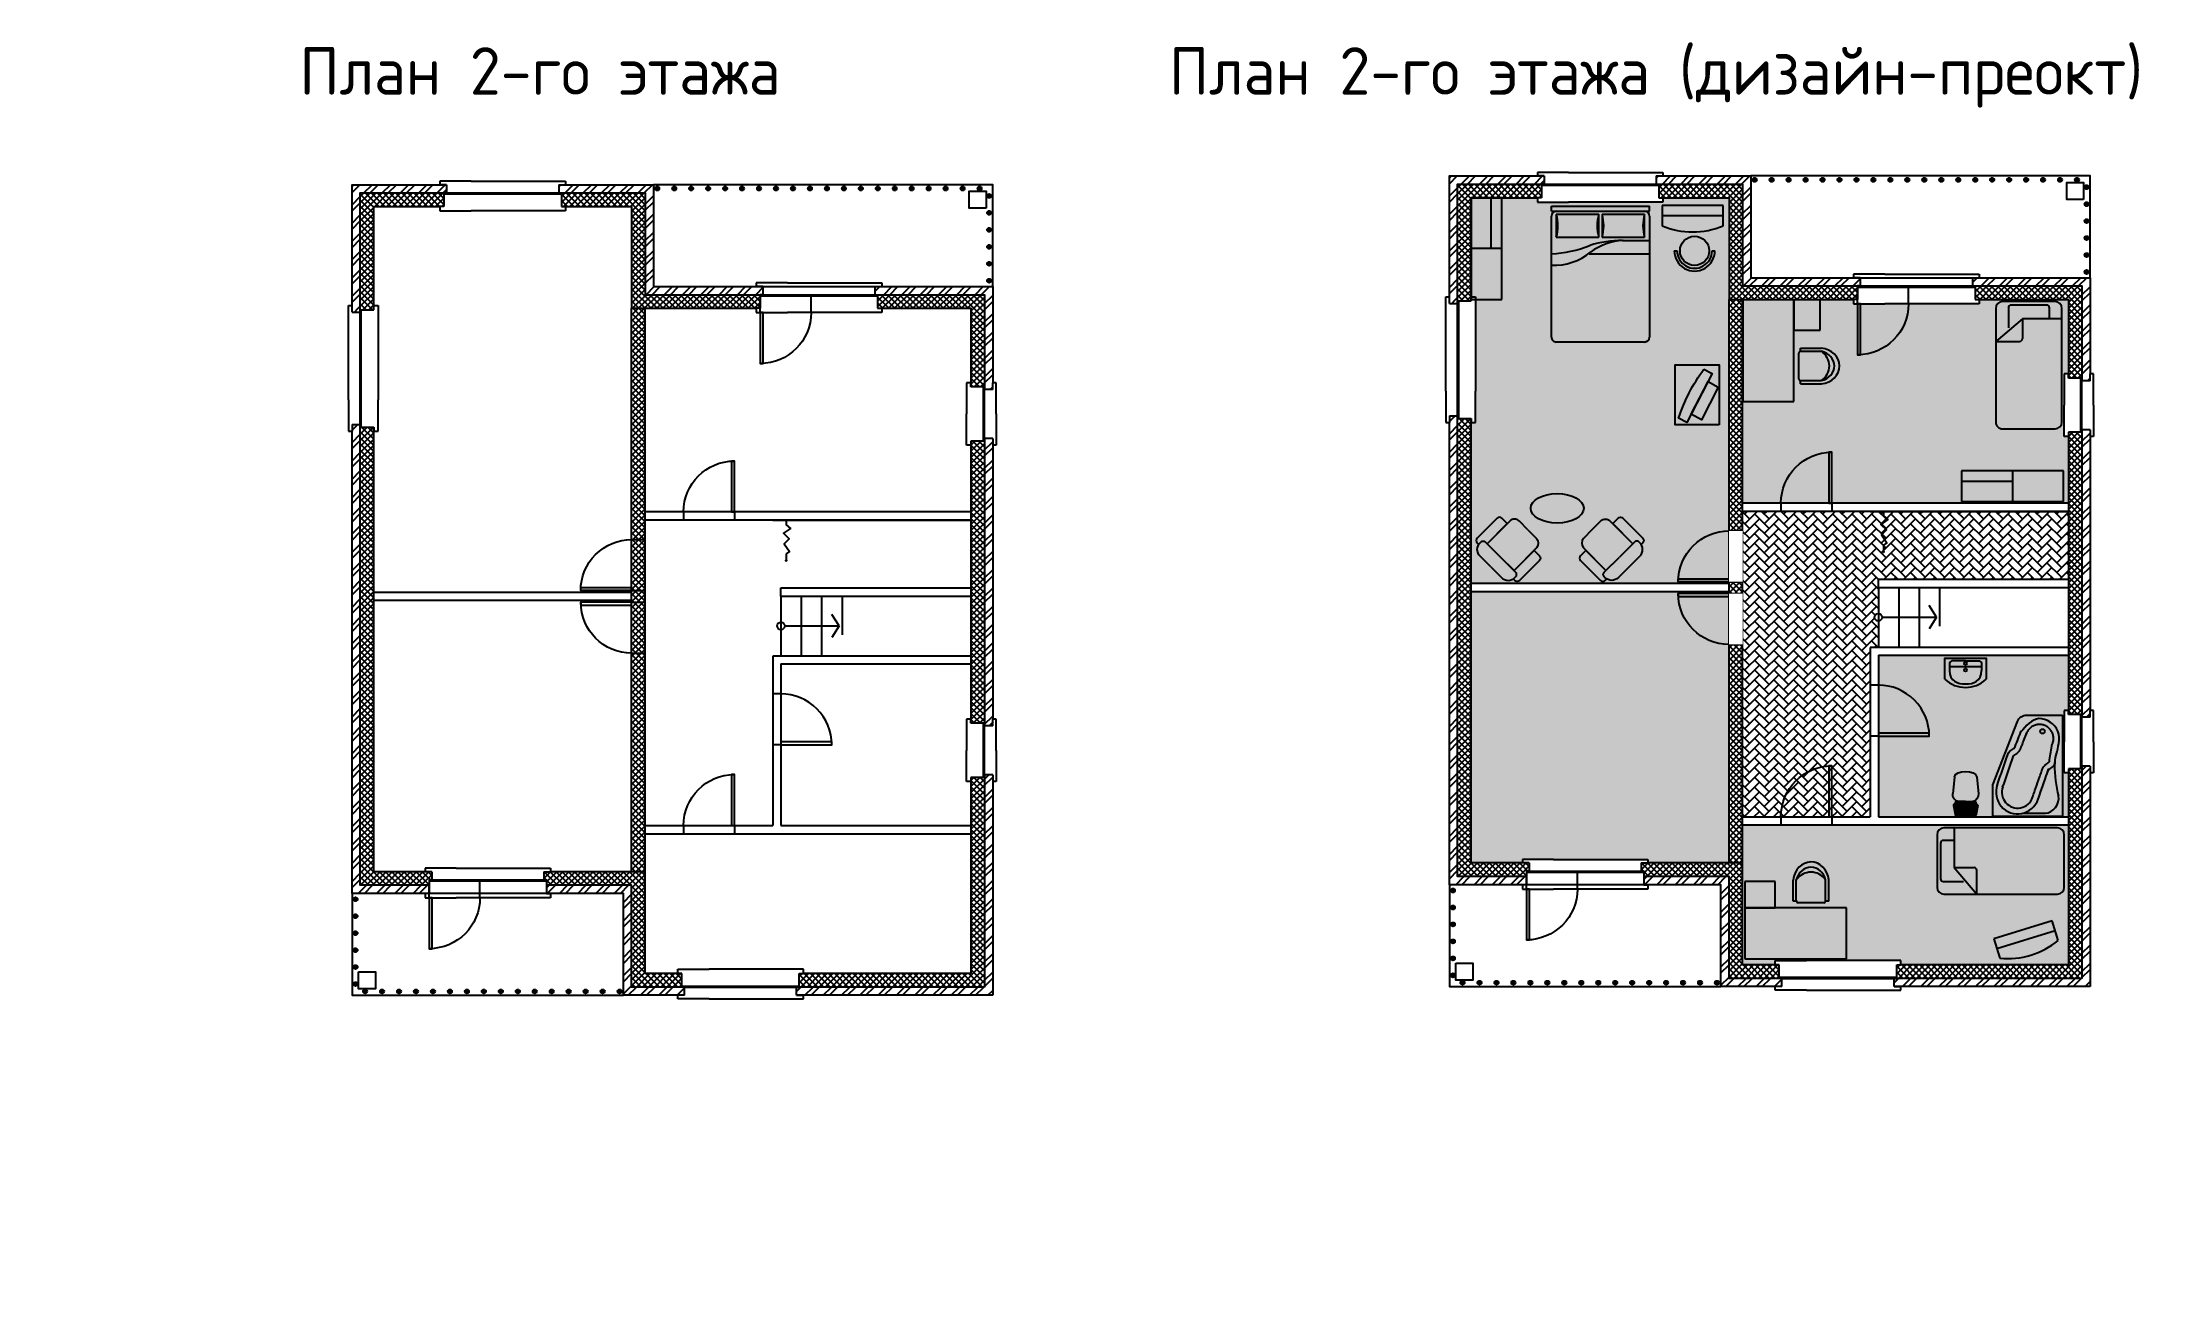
# Paper-space layout 'ПЛ2 ЭТ' of a CAD drawing. Header units: millimetres. Extents: x 41 to 352, y 98 to 279.
# The model-space entities are those that its viewports show. They can reach past a viewport. Long polylines and large blocks are cut down to what shows.
import ezdxf
from ezdxf.enums import TextEntityAlignment as Align

# ---------------------------------------------------------------- set-up
doc = ezdxf.new("R2010")
doc.units = ezdxf.units.MM
doc.set_wipeout_variables(frame=1)
doc.layers.add('ВЭ', color=140, linetype='Continuous', plot=False)
for name, color, linetype in [('Мебель', 10, 'Continuous'), ('Окна и двери', 94, 'Continuous'), ('Перегородки', 10, 'Continuous'), ('Стены_внут', 172, 'Continuous'), ('Стены_наруж', 184, 'Continuous'), ('Текст', 184, 'Continuous'), ('ШТ_полы', 184, 'Continuous'), ('ШТ_стен', 184, 'Continuous')]:
    doc.layers.add(name, color=color, linetype=linetype)
doc.layers.get('ВЭ').off()
doc.styles.add('GOST-2.304_Type-B', font='GOST Common.ttf')
pattern_1 = [(45, (-29729.27346619087, -3.638e-12), (-44.90128060534575, 44.90128060534576), []), (135, (-29729.27346619087, -3.638e-12), (-44.90128060534576, -44.90128060534575), [])]

psp = doc.layouts.new('ПЛ2 ЭТ')

# ---------------------------------------------------------------- texts
at = {"layer": 'Текст', "style": 'GOST-2.304_Type-B'}
for s, p in [('План 2-го этажа', (113.9746642001594, 275.1506067637432)), ('План 2-го этажа (дизайн-преокт)', (278.423665497701, 275.1506067637432))]:
    psp.add_text(s, height=7, dxfattribs=at).set_placement(p, align=Align.MIDDLE_CENTER)

msp = doc.modelspace()

# ---------------------------------------------------------------- blocks, each defined once
blk = doc.blocks.new('*U21')
blk.add_wipeout([(-98.88372180709848, 383.97653888374), (-98.88372180709848, 319.99999999999955), (-39.101774259994386, 319.99999999999955), (-39.101774259994386, 119.99999999999909), (-1.1368683772161603e-13, 119.99999999999909), (-1.1368683772161603e-13, 4.547473508864641e-13), (-98.88372180709848, 4.547473508864641e-13), (-98.88372180709848, -52.56769496802053), (1751.1162781929015, -52.56769496802053), (1751.1162781929015, 4.547473508864641e-13), (1652.2325563858035, -4.547473508864641e-13), (1652.2325563858035, 119.99999999999909), (1691.3343306457978, 119.99999999999909), (1691.3343306457978, 319.99999999999955), (1751.1162781929015, 319.99999999999955), (1751.1162781929015, 383.97653888374)])
at = {"layer": 'Окна и двери'}
for p, q in [((-98.8837218070985, 383.9765388837395), (360.8982257400057, 383.9765388837395)), ((-98.8837218070985, 319.9999999999991), (-98.8837218070985, 383.9765388837395)), ((1751.116278192901, 383.9765388837395), (360.8982257400057, 383.9765388837395)), ((1751.116278192901, 319.9999999999991), (1751.116278192901, 383.9765388837395)), ((-98.8837218070985, -52.56769496802099), (-98.8837218070985, 0)), ((1751.116278192901, -52.56769496802099), (1751.116278192901, 0)), ((360.8982257400057, -52.56769496802099), (-98.8837218070985, -52.56769496802099)), ((360.8982257400057, -52.56769496802099), (1751.116278192901, -52.56769496802099))]:
    blk.add_line(p, q, dxfattribs=at)
for points in [[(-39.10177425999427, 319.9999999999991), (-98.8837218070985, 319.9999999999991)], [(0, -9.095e-13), (0, 119.9999999999991), (-39.10177425999427, 119.9999999999991), (-39.10177425999427, 319.9999999999991)], [(1652.232556385803, -9.095e-13), (1652.232556385803, 119.9999999999991), (1691.334330645797, 119.9999999999991), (1691.334330645797, 319.9999999999991)], [(1691.334330645797, 319.9999999999991), (1751.116278192901, 319.9999999999991)], [(0, 0), (-98.8837218070985, 0)], [(-39.10177425999427, 136.0854573874958), (1691.334330645797, 136.0854573874958)], [(0, 119.9999999999991), (1652.232556385803, 119.9999999999991)], [(1652.232556385803, 0), (1751.116278192901, 0)]]:
    blk.add_lwpolyline(points, dxfattribs=at)
blk = doc.blocks.new('*U19')
blk.add_wipeout([(-98.88372180709848, 383.97653888373964), (-98.88372180709848, 319.9999999999992), (-39.10177425999433, 319.9999999999992), (-39.10177425999433, 119.9999999999992), (0, 119.9999999999992), (0, -1.1368683772161603e-13), (-98.88372180709848, -1.1368683772161603e-13), (-98.88372180709848, -52.56769496802099), (820.6801732871102, -52.56769496802099), (820.6801732871102, -1.1368683772161603e-13), (721.7964514800117, -9.094947017729282e-13), (721.7964514800117, 119.9999999999992), (760.898225740006, 119.9999999999992), (760.898225740006, 319.9999999999992), (820.6801732871102, 319.9999999999992), (820.6801732871102, 383.97653888373964)])
at = {"layer": 'Окна и двери'}
for p, q in [((-98.8837218070985, 383.9765388837395), (360.8982257400057, 383.9765388837395)), ((-98.8837218070985, 319.9999999999991), (-98.8837218070985, 383.9765388837395)), ((820.6801732871099, 383.9765388837395), (360.8982257400057, 383.9765388837395)), ((820.6801732871099, 319.9999999999991), (820.6801732871099, 383.9765388837395)), ((-98.8837218070985, -52.56769496802099), (-98.8837218070985, 0)), ((820.6801732871099, -52.56769496802099), (820.6801732871099, 0)), ((360.8982257400057, -52.56769496802099), (-98.8837218070985, -52.56769496802099)), ((360.8982257400057, -52.56769496802099), (820.6801732871099, -52.56769496802099))]:
    blk.add_line(p, q, dxfattribs=at)
for points in [[(-39.10177425999427, 319.9999999999991), (-98.8837218070985, 319.9999999999991)], [(0, -9.095e-13), (0, 119.9999999999991), (-39.10177425999427, 119.9999999999991), (-39.10177425999427, 319.9999999999991)], [(721.7964514800115, -9.095e-13), (721.7964514800115, 119.9999999999991), (760.8982257400057, 119.9999999999991), (760.8982257400057, 319.9999999999991)], [(760.8982257400057, 319.9999999999991), (820.6801732871099, 319.9999999999991)], [(0, 0), (-98.8837218070985, 0)], [(-39.10177425999427, 136.0854573874958), (760.8982257400057, 136.0854573874958)], [(0, 119.9999999999991), (721.7964514800115, 119.9999999999991)], [(721.7964514800115, 0), (820.6801732871099, 0)]]:
    blk.add_lwpolyline(points, dxfattribs=at)
blk = doc.blocks.new('*U24')
for p, q in [((0, 0), (0, -200)), ((750, 0), (750, -200))]:
    blk.add_line(p, q)
blk.add_lwpolyline([(0, 0), (1.108e-13, 750), (43.75000000000015, 750), (43.74999999999996, -1.63e-14)], close=True)
blk.add_arc((0, 0), 750, 0, 90)
blk = doc.blocks.new('*U25')
for p, q in [((0, 0), (0, -120)), ((750, 0), (750, -120))]:
    blk.add_line(p, q)
blk.add_lwpolyline([(0, 0), (1.108e-13, 750), (43.75000000000015, 750), (43.74999999999996, -1.63e-14)], close=True)
blk.add_arc((0, 0), 750, 0, 90)
blk = doc.blocks.new('*U26')
for p, q in [((0, 0), (0, 120)), ((750, 0), (750, 120))]:
    blk.add_line(p, q)
blk.add_lwpolyline([(0, 0), (1.108e-13, -750), (43.75000000000015, -750), (43.74999999999996, 1.42e-14)], close=True)
blk.add_arc((0, 0), 750, 270, 0)
blk = doc.blocks.new('*U28')
for p, q in [((-750, 0), (-750, 200)), ((0, 0), (0, 200))]:
    blk.add_line(p, q)
blk.add_lwpolyline([(0, 0), (-1.137e-13, -750), (-43.75000000000011, -750), (-43.75, 1.42e-14)], close=True)
blk.add_arc((0, 0), 750, 180, 270)
blk = doc.blocks.new('*U27')
for p, q in [((0, 0), (0, 200)), ((750, 0), (750, 200))]:
    blk.add_line(p, q)
blk.add_lwpolyline([(0, 0), (1.108e-13, -750), (43.75000000000015, -750), (43.74999999999996, 1.42e-14)], close=True)
blk.add_arc((0, 0), 750, 270, 0)
blk = doc.blocks.new('A$C6CC0683B')
at = {"true_color": 0xf9fba7}
h = blk.add_hatch(color=51, dxfattribs=at)
h.dxf.hatch_style = 1
h.paths.add_polyline_path([(-1352.95998573344, 255.4564218580635), (-1425.244200702407, 255.4564218580635), (-1425.244200702407, -1190.227877521873), (-1352.95998573344, -1190.227877521873)])
h = blk.add_hatch(color=51, dxfattribs=at)
h.dxf.hatch_style = 1
h.paths.add_polyline_path([(-846.970467082001, -624.0015710076659, -0.0810958048397926), (-919.2546959194586, -142.1067394578022), (-919.2546959194586, 255.4564218580635), (-1280.675770764239, 255.4564218579799, 0.4142135623730952), (-1352.959985733239, 183.1722068889794), (-1352.959985733239, -1117.943662552952, 0.4142135623731374), (-1280.675770764239, -1190.227877521964), (-726.4967905478406, -1190.227877521935, 0.0821751248952378)])
h.paths.add_polyline_path([(-967.4441725653014, -1117.943662552963), (-1304.770509087306, -1117.943662552963), (-1304.770509087306, -491.4804661549715), (-967.4441725653014, -491.4804661549715)], flags=16)
h.paths.add_polyline_path([(-1304.770509087391, -443.2909895089542), (-967.444172565214, -443.2909895089542, 0.1428571428572213)], flags=16)
h.paths.add_polyline_path([(-967.4441725653014, 183.1722068890121, -0.1428571428570946), (-1304.770509087191, 183.1722068889794)], flags=16)
h.paths.add_polyline_path([(-967.4441725653014, -491.4804661549387, -0.1428571428571449), (-1304.770509087306, -491.4804661549387), (-1304.770509087306, -1117.94366255288, -0.1428571428571449), (-967.4441725653014, -1117.94366255288)], flags=16)
h.paths.add_polyline_path([(-967.444172565416, -491.4804661549715), (-1304.770509087193, -491.4804661549715, 0.1428571428570451)], flags=0)
at = {"true_color": 0xf1cab1}
h = blk.add_hatch(color=254, dxfattribs=at)
h.dxf.hatch_style = 1
h.paths.add_polyline_path([(502.3348651377018, -1190.227877521964, 0.4142135623730951), (574.6190801067022, -1117.943662552963), (574.6190801067022, 183.1722068889812, 0.4142135623730951), (502.3348651377018, 255.4564218579817), (-919.2546959194586, 255.4564218580472), (-919.2546959194586, -130.0597125028071, 0.1472235612767009), (-750.591623932647, -611.9540518752528, -0.185243507292508), (-556.4676489849935, -1190.227877521873)])
at = {"true_color": 0xf9fba7}
h = blk.add_hatch(color=51, dxfattribs=at)
h.dxf.hatch_style = 1
h.paths.add_polyline_path([(-750.5916239325543, -611.9540518753638, -0.1463315017200508), (-919.1121932217648, -133.1504058036789, 0.0825867195701527), (-846.9704670820084, -624.0015710076513, -0.0821751248952312), (-726.4967905478442, -1190.227877521873), (-556.4676489849935, -1190.227877521873, 0.1852435072924643)])
for p, q in [((-1425.244200702407, -1190.227877521873), (-1425.244200702407, 255.4564218580635)), ((-1352.95998573344, 255.4564218580635), (-1425.244200702407, 255.4564218580635)), ((-1352.95998573344, -1190.227877521873), (-1352.95998573344, 255.4564218580635)), ((-1304.770509087306, 183.1722068889794), (-1304.770509087306, -443.2909895089542)), ((-967.4441725653014, 183.1722068889794), (-1304.770509087306, 183.1722068889794)), ((-1280.675770764239, 255.4564218580635), (502.3348651377018, 255.4564218580635)), ((-967.4441725653014, -443.2909895089542), (-967.4441725653014, 183.1722068889794)), ((-919.2546959194586, -142.1067604713462), (-919.2546959194586, 255.4564218580635)), ((-726.4967893353896, -636.048896092907), (-726.4967893353896, 255.4564218580635)), ((574.6190801066695, 183.1722068889794), (574.6190801066695, -1117.943662552963)), ((-1304.770509087306, -443.2909895089542), (-967.4441725653014, -443.2909895089542)), ((-967.4441725653014, -491.4804661549715), (-1304.770509087306, -491.4804661549715)), ((-1304.770509087306, -491.4804661549715), (-1304.770509087306, -1117.943662552963)), ((-967.4441725653014, -1117.943662552963), (-967.4441725653014, -491.4804661549715)), ((-1352.95998573344, -1190.227877521873), (-1425.244200702407, -1190.227877521873)), ((-1304.770509087306, -1117.943662552963), (-967.4441725653014, -1117.943662552963)), ((502.3348651377018, -1190.227877521873), (-1280.675770764239, -1190.227877521873))]:
    blk.add_line(p, q)
for centre, radius, start, end in [((-1280.675770764239, 183.1722068889794), 72.28421496899999, 90, 180), ((-1136.107340826304, 761.4459266410122), 602.368458075, 253.7397949999501, 286.2602050000499), ((502.3348651377018, 183.1722068889794), 72.28421496899999, 0, 90), ((592.6901338488678, -161.6837353588053), 1512.071568091829, 179.2581639999732, 197.8033670000663), ((-34.35601064801449, -90.80829155024549), 885.7687944615834, 182.5397819999431, 216.0403109999617), ((-1136.107340826304, -1021.564709260929), 602.368458075, 73.73979499995009, 106.2602050000499), ((-1136.107340826304, 86.79325359706127), 602.368458075, 253.7397949999501, 286.2602050000499), ((-1407.173146960151, -1154.085770037418), 851.4728981116066, 357.5672599999963, 39.54608099991425), ((-2497.721965881356, -1271.154778748329), 1773.072977933323, 2.616011999977677, 21.40694399998893), ((-1280.675770764239, -1117.943662552963), 72.28421496899999, 180, 270), ((-1136.107340826304, -1696.21738230488), 602.368458075, 73.73979499995009, 106.2602050000499), ((502.3348651377018, -1117.943662552963), 72.28421496899999, 270, 0)]:
    blk.add_arc(centre, radius, start, end)
blk = doc.blocks.new('A$C600D7944')
at = {"true_color": 0x23b9e7}
h = blk.add_hatch(color=140, dxfattribs=at)
h.dxf.hatch_style = 1
h.paths.add_polyline_path([(372.7369660623044, 167.1270105678122), (372.7369660623044, 219.8687209088094, 0.4142135623730951), (272.7369660623044, 319.8687209088094), (93.28744160202405, 319.8687209088094), (-86.16208285825633, 319.8687209088094, 0.3516957444331128), (-186.1620828582563, 219.8687209088094), (-186.1620828582563, -250.4652483425853), (93.28744160202405, -250.4652483425853), (372.7369660623044, -250.4652483425853)])
h = blk.add_hatch(color=140, dxfattribs=at)
h.dxf.hatch_style = 1
h.paths.add_polyline_path([(-186.1620828582563, 167.1270105678122), (-297.4055003514859, 167.1270105678122, 0.4142135623730951), (-347.4055003514841, 117.1270105678122), (-347.4055003514841, -295.7314542724598, 0.4142135623730951), (-297.4055003514841, -345.7314542724598), (-266.4558370530558, -345.7314542724598, -0.0571291137567243), (-270.0874768596732, -314.0506976816214), (-270.0874768596732, -300.4652483425853, -0.4142135623730951), (-220.0874768596732, -250.4652483425853), (-186.1620828582563, -250.4652483425853)])
h = blk.add_hatch(color=140, dxfattribs=at)
h.dxf.hatch_style = 1
h.paths.add_polyline_path([(533.9803835555321, 117.1270105678122, 0.4142135623730951), (483.980383555534, 167.1270105678122), (372.7369660623044, 167.1270105678122), (372.7369660623044, -250.4652483425853), (406.6623600637212, -250.4652483425853, -0.4142135623730951), (456.6623600637212, -300.4652483425853), (456.6623600637212, -314.0506976816214, -0.0571291137567243), (453.0307202571038, -345.7314542724598), (483.9803835555321, -345.7314542724598, 0.4142135623730951), (533.9803835555321, -295.7314542724598)])
h = blk.add_hatch(color=140, dxfattribs=at)
h.dxf.hatch_style = 1
edge = h.paths.add_edge_path()
edge.add_line((93.28744160202405, -454.0506976816214), (316.6623600637213, -454.0506976816214))
edge.add_arc((316.6623600637213, -314.0506976816214), 140, 270, 360)
edge.add_line((456.6623600637212, -314.0506976816214), (456.6623600637212, -300.4652483425853))
edge.add_arc((406.6623600637212, -300.4652483425853), 50, 0, 90)
edge.add_line((406.6623600637212, -250.4652483425853), (93.28744160202405, -250.4652483425853))
edge.add_line((93.28744160202405, -250.4652483425853), (-220.0874768596732, -250.4652483425853))
edge.add_arc((-220.0874768596732, -300.4652483425853), 50, 90, 180)
edge.add_line((-270.0874768596732, -300.4652483425853), (-270.0874768596732, -314.0506976816214))
edge.add_arc((-130.0874768596732, -314.0506976816214), 140, 180, 270)
edge.add_line((-130.0874768596732, -454.0506976816214), (93.28744160202405, -454.0506976816214))
for points in [[(93.28744160202405, 319.8687209088094), (-86.16208285825633, 319.8687209088094, 0.3516957444331128), (-186.1620828582563, 219.8687209088094), (-186.1620828582563, -250.4652483425853), (93.28744160202405, -250.4652483425853)], [(93.28744160202405, 319.8687209088094), (272.7369660623044, 319.8687209088094, -0.4142135623730951), (372.7369660623044, 219.8687209088094), (372.7369660623044, -250.4652483425853), (93.28744160202405, -250.4652483425853)], [(-186.1620828582563, -250.4652483425853), (-186.1620828582563, 167.1270105678122), (-297.4055003514841, 167.1270105678122, 0.4142135623730951), (-347.4055003514841, 117.1270105678159), (-347.4055003514841, -295.7314542724598, 0.4142135623730951), (-297.4055003514841, -345.7314542724598), (-266.455837053054, -345.7314542724598)], [(372.7369660623044, -250.4652483425853), (372.7369660623044, 167.1270105678122), (483.9803835555321, 167.1270105678122, -0.4142135623730951), (533.9803835555321, 117.1270105678159), (533.9803835555321, -295.7314542724598, -0.4142135623730951), (483.9803835555321, -345.7314542724598), (453.030720257102, -345.7314542724598)], [(93.28744160202405, -454.0506976816214), (-130.0874768596732, -454.0506976816214, -0.4142135623730951), (-270.0874768596732, -314.0506976816214), (-270.0874768596732, -300.4652483425853, -0.4142135623730951), (-220.0874768596732, -250.4652483425853), (93.28744160202405, -250.4652483425853)], [(93.28744160202405, -454.0506976816214), (316.6623600637213, -454.0506976816214, 0.4142135623730951), (456.6623600637212, -314.0506976816214), (456.6623600637212, -300.4652483425853, 0.4142135623730951), (406.6623600637212, -250.4652483425853), (93.28744160202405, -250.4652483425853)]]:
    blk.add_lwpolyline(points, format="xyb")
blk = doc.blocks.new('A$C07D258E8')
at = {"layer": 'Мебель'}
h = blk.add_hatch(color=254, dxfattribs=at)
h.dxf.hatch_style = 1
edge = h.paths.add_edge_path()
edge.add_ellipse((-15.68840094022744, -3.293338611227227), major_axis=(-390.9967166763236, 0), ratio=0.5557909785173996, start_angle=0, end_angle=360)
blk.add_ellipse((-15.68840094022744, -3.293338611227227), major_axis=(-390.9967166763236, 0), ratio=0.5557909785173996, dxfattribs=at)
blk = doc.blocks.new('A$C2B3A45F1')
at = {"true_color": 0xf9fba7}
h = blk.add_hatch(color=51, dxfattribs=at)
h.dxf.hatch_style = 1
h.paths.add_polyline_path([(-702.0875551111385, -182.4120573326145), (797.9124448888614, -182.4120573326145), (797.9124448888614, 267.5879426673855), (-702.0875551111385, 267.5879426673855)])
edge = h.paths.add_edge_path(flags=16)
edge.add_line((47.9124448888615, 110.7553903097286), (-702.0875551111385, 110.7553903097286))
edge.add_line((47.9124448888615, 267.5879426673855), (47.9124448888615, -182.4120573326145))
for p, q in [((-702.0875551111385, 267.5879426673855), (-702.0875551111385, -182.4120573326145)), ((797.9124448888614, 267.5879426673855), (-702.0875551111385, 267.5879426673855)), ((47.9124448888615, 110.7553903097286), (-702.0875551111385, 110.7553903097286)), ((47.9124448888615, 267.5879426673855), (47.9124448888615, -182.4120573326145)), ((797.9124448888614, -182.4120573326145), (797.9124448888614, 267.5879426673855)), ((-702.0875551111385, -182.4120573326145), (797.9124448888614, -182.4120573326145))]:
    blk.add_line(p, q)
blk = doc.blocks.new('A$C09665C8E')
at = {"true_color": 0x9adff4}
h = blk.add_hatch(color=141, dxfattribs=at)
h.dxf.hatch_style = 1
edge = h.paths.add_edge_path()
edge.add_arc((23.21365318044991, 761.2278187474608), 1149.147064585488, 246.9462318389918, 293.0537681610082)
edge.add_line((473.2136531804498, -296.1458030369322), (473.2136531804498, 3.854196963067806))
edge.add_line((473.2136531804498, 3.854196963067806), (-426.7863468195501, 3.854196963067806))
edge.add_line((-426.7863468195501, 3.854196963067806), (-426.7863468195501, -296.1458030369322))
edge = h.paths.add_edge_path(flags=17)
edge.add_line((-426.7863468195501, -146.1458030369322), (473.2136531804498, -146.1458030369322))
for p, q in [((473.2136531804498, 3.854196963067806), (-426.7863468195501, 3.854196963067806)), ((-426.7863468195501, 3.854196963067806), (-426.7863468195501, -296.1458030369322)), ((473.2136531804498, -296.1458030369322), (473.2136531804498, 3.854196963067806)), ((-426.7863468195501, -146.1458030369322), (473.2136531804498, -146.1458030369322))]:
    blk.add_line(p, q)
blk.add_lwpolyline([(-426.7863468195501, -296.1458030369322, 0.2039409840024342), (473.2136531804498, -296.1458030369322)], format="xyb")
blk = doc.blocks.new('A$C2661654B')
at = {"true_color": 0x9adff4}
h = blk.add_hatch(color=141, dxfattribs=at)
h.dxf.hatch_style = 1
h.paths.add_polyline_path([(27.37884080539152, 318.3021799117214), (27.37884080539152, 276.3486414890376, -1), (27.37884080539152, -236.85557800883), (27.37884080539152, -278.8091164315138, 1)])
h = blk.add_hatch(color=141, dxfattribs=at)
h.dxf.hatch_style = 1
h.paths.add_polyline_path([(-187.2697305208585, 19.74653174010382, 1), (242.0274121316416, 19.74653174010382, 1)])
for p, q in [((27.37884080539152, 276.3486414890376), (27.37884080539152, 318.3021799117214)), ((27.37884080539152, -278.8091164315138), (27.37884080539152, -236.85557800883))]:
    blk.add_line(p, q)
blk.add_circle((27.37884080539152, 19.74653174010382), 214.6485713262498)
for radius in [298.5556481716173, 256.6021097489336]:
    blk.add_arc((27.37884080539152, 19.74653174010382), radius, 270, 90)
blk = doc.blocks.new('A$C733453AA')
at = {"true_color": 0x9adff4}
h = blk.add_hatch(color=141, dxfattribs=at)
h.dxf.hatch_style = 1
h.paths.add_polyline_path([(-19.08944485770189, 879.9916246192734), (-666.9060920664924, 879.9916246192734), (-666.9060920664924, -5.287020870135165), (-19.08944485770189, -5.287020870135165)])
h.paths.add_polyline_path([(-241.3088710596203, 813.4139456321136), (-121.6721257363788, 751.337247811818), (-181.4107481529818, 636.2065368209423), (-29.48690251800872, 550.5802505446081), (-279.6635411035859, 68.42962322012318), (-431.5873867385648, 154.055909496461), (-495.3994508220348, 31.07469549238158), (-615.0361961452768, 93.1513933126771, -0.0838346924433584)], flags=16)
h = blk.add_hatch(color=254)
h.dxf.hatch_style = 1
h.paths.add_polyline_path([(-121.6721257363788, 751.337247811818), (-241.3088710596203, 813.4139456321136, 0.0838346924433584), (-615.0361961452768, 93.1513933126771), (-495.3994508220348, 31.07469549238158)])
h.paths.add_polyline_path([(-29.48690251800872, 550.5802505446081), (-181.4107481529818, 636.2065368209423), (-431.5873867385648, 154.055909496461), (-279.6635411035859, 68.42962322012318)])
for points in [[(-19.08944485770189, -5.287020870135165), (-666.9060920664924, -5.287020870135165), (-666.9060920664924, 879.9916246192734), (-19.08944485770189, 879.9916246192734)], [(-181.41074815299, 636.2065368209478), (-29.48690251800872, 550.5802505446081), (-279.6635411035859, 68.42962322012318), (-431.5873867385671, 154.0559094964628)]]:
    blk.add_lwpolyline(points, close=True)
blk.add_lwpolyline([(-241.3088710596203, 813.4139456321136), (-121.6721257363788, 751.337247811818), (-495.3994508220348, 31.07469549238158), (-615.0361961452763, 93.1513933126771, -0.0838346924433584)], format="xyb", close=True)
blk = doc.blocks.new('A$C3875262A')
at = {"layer": 'Мебель'}
blk.add_blockref('A$C733453AA', (640.8728104491747, 848.117415036797), dxfattribs=at)
blk = doc.blocks.new('A$C0ACE3B20')
at = {"true_color": 0xf9fba7}
h = blk.add_hatch(color=51, dxfattribs=at)
h.dxf.hatch_style = 1
h.paths.add_polyline_path([(-554.1078193107169, 201.9665810869883), (-708.7575782475469, 201.9665810869883, 0.4142135623730951), (-808.7575782475468, 101.9665810869883), (-808.7575782475468, -673.0334189130116, 0.4142135623730951), (-708.7575782475469, -773.0334189130116), (-222.7737647435206, -773.0334189130116), (-554.1078193107169, -381.7966840173467)])
at = {"true_color": 0xf1cab1}
h = blk.add_hatch(color=254, dxfattribs=at)
h.dxf.hatch_style = 1
h.paths.add_polyline_path([(1066.242421752453, 101.9665810869883, 0.4142135623730951), (966.2424217524531, 201.9665810869883), (-554.1078193107169, 201.9665810869883), (-554.1078193107169, -381.7966840173467), (-262.7737647435206, -381.7966840173467, -0.4142135623730951), (-222.7737647435206, -421.7966840173467), (-222.7737647435206, -773.0334189130116), (966.2424217524531, -773.0334189130116, 0.4142135623730951), (1066.242421752453, -673.0334189130116)])
h = blk.add_hatch(color=254, dxfattribs=at)
h.dxf.hatch_style = 1
h.paths.add_polyline_path([(-222.7737647435206, -421.7966840173467, 0.4142135623730951), (-262.7737647435206, -381.7966840173467), (-554.1078193107169, -381.7966840173467), (-222.7737647435206, -773.0334189130116)], flags=17)
for p, q in [((-808.7575782475468, 101.9665810869883), (-808.7575782475468, -673.0334189130116)), ((-554.1078193107169, 17.90865265202956), (-716.7741169626387, 17.90865265202956)), ((966.2424217524531, 201.9665810869883), (-708.7575782475469, 201.9665810869883)), ((-554.1078193107169, 201.9665810869883), (-554.1078193107169, -381.7966840173467)), ((1066.242421752453, -673.0334189130116), (1066.242421752453, 101.9665810869883)), ((-756.7741169626388, -22.09134734797044), (-756.7741169626388, -546.5284950481437)), ((-716.7741169626387, -586.5284950481436), (-419.5623901024519, -586.5284950481436)), ((-554.1078193107169, -381.7966840173467), (-262.7737647435206, -381.7966840173467)), ((-554.1078193107169, -381.7966840173467), (-222.7737647435206, -773.0334189130116)), ((-222.7737647435206, -773.0334189130116), (-222.7737647435206, -421.7966840173467)), ((-708.7575782475469, -773.0334189130116), (966.2424217524531, -773.0334189130116))]:
    blk.add_line(p, q)
for centre, radius, start, end in [((-708.7575782475469, 101.9665810869883), 100, 90, 180), ((-716.7741169626387, -22.09134734797044), 40, 90, 180), ((966.2424217524531, 101.9665810869883), 100, 0, 90), ((-716.7741169626387, -546.5284950481437), 40, 180, 270), ((-262.7737647435206, -421.7966840173467), 40, 0, 90), ((-708.7575782475469, -673.0334189130116), 100, 180, 270), ((966.2424217524531, -673.0334189130116), 100, 270, 0)]:
    blk.add_arc(centre, radius, start, end)
blk = doc.blocks.new('A$C562C51F1')
at = {"true_color": 0xf1cab1}
h = blk.add_hatch(color=254, dxfattribs=at)
h.dxf.hatch_style = 1
h.paths.add_polyline_path([(-76.12667323314963, -766.7437449386925), (-76.12667323314963, -16.74374493869254), (-1576.126673233149, -16.74374493869254), (-1576.126673233149, -766.7437449386925)])
h.paths.add_polyline_path([(-76.12667323314963, -1156.161500567554), (-76.12667323314963, -766.7437449386925), (-526.1266732331496, -766.7437449386925), (-526.1266732331496, -1156.161500567554)])
h = blk.add_hatch(color=254, dxfattribs=at)
h.dxf.hatch_style = 1
edge = h.paths.add_edge_path()
edge.add_ellipse((-1051.296154419266, -1139.644952675924), major_axis=(-5.941351e-10, 302.0754470779138), ratio=0.8750000000002257, start_angle=98.04419879350588, end_angle=262.6686942278646)
edge.add_line((-788.6392717620546, -1173.4379534543), (-788.6392717619673, -865.1177949506819))
edge.add_line((-788.6392717619673, -865.1177949506819), (-835.6908233943994, -865.1177949506819))
edge.add_ellipse((-861.211596761932, -871.7437449386197), major_axis=(-5.78204e-11, 29.99999999992724), ratio=0.8750000000015157, start_angle=270, end_angle=360, ccw=False)
edge.add_line((-834.9615967619465, -871.7437449386215), (-834.9615967619465, -1176.717706866418))
edge.add_ellipse((-1051.126671762067, -1109.370009551829), major_axis=(2.917709e-10, 256.061202901401), ratio=0.8749999999998223, start_angle=107.30477758049781, end_angle=252.6952224195163, ccw=False)
edge.add_line((-1267.291746761999, -1176.717706867206), (-1267.291746761999, -871.7437449390999))
edge.add_ellipse((-1241.041746762021, -871.7437449386197), major_axis=(-6.065765e-10, 29.99999999992724), ratio=0.8750000000015157, start_angle=0, end_angle=90, ccw=False)
edge.add_line((-1266.835457385388, -865.1177949506819), (-1313.614071761985, -865.1177949506819))
edge.add_line((-1313.614071761985, -865.1177949506819), (-1313.614071761985, -1176.717706867206))
h = blk.add_hatch(color=254, dxfattribs=at)
h.dxf.hatch_style = 1
edge = h.paths.add_edge_path(flags=17)
edge.add_ellipse((-1051.126671890393, -968.8655600695784), major_axis=(6.5966e-11, 322.8531278358787), ratio=0.8749999999997884, start_angle=133.8768506079567, end_angle=226.123149474097)
edge.add_line((-834.9615967619465, -1176.717706517962), (-834.9615967619465, -871.7437449385798))
edge.add_ellipse((-861.211596761932, -871.7437449386197), major_axis=(-5.78204e-11, 29.99999999992724), ratio=0.8750000000015157, start_angle=270, end_angle=360)
edge.add_line((-861.2115967619898, -841.7437449386925), (-1241.041746762628, -841.7437449386925))
edge.add_ellipse((-1241.041746762021, -871.7437449386197), major_axis=(-6.065765e-10, 29.99999999992724), ratio=0.8750000000015157, start_angle=0, end_angle=90)
edge.add_line((-1267.291746761999, -871.7437449391418), (-1267.291746761999, -1176.717706866851))
h = blk.add_hatch(color=254, dxfattribs=at)
h.dxf.hatch_style = 1
edge = h.paths.add_edge_path(flags=17)
edge.add_ellipse((-1051.126671762067, -1109.370009551829), major_axis=(2.917709e-10, 256.061202901401), ratio=0.8749999999998223, start_angle=107.3047775804977, end_angle=252.6952224195162)
edge.add_ellipse((-1051.126671890393, -968.8655600695784), major_axis=(6.5966e-11, 322.8531278358787), ratio=0.8749999999997884, start_angle=133.8768506079568, end_angle=226.123149474097, ccw=False)
for p, q in [((-1576.126673233149, -16.74374493869254), (-1576.126673233149, -766.7437449386925)), ((-76.12667323314963, -16.74374493869254), (-1576.126673233149, -16.74374493869254)), ((-76.12667323314963, -766.7437449386925), (-76.12667323314963, -16.74374493869254)), ((-1576.126673233149, -766.7437449386925), (-76.12667323314963, -766.7437449386925)), ((-1313.614071761985, -865.1177949506819), (-1313.614071761985, -1176.717706866664)), ((-1313.614071761985, -865.1177949506819), (-1267.291746761999, -865.1177949506819)), ((-1267.291746761999, -871.7437449386197), (-1267.291746761999, -1176.717706809911)), ((-1241.041746762021, -841.7437449386925), (-861.211596761932, -841.7437449386925)), ((-835.41027390636, -865.1177949506819), (-788.6392717619673, -865.1177949506819)), ((-834.9615967619465, -871.7437449386197), (-834.9615967619465, -1176.717706866664)), ((-788.6392717619673, -865.1177949506819), (-788.6392717620546, -1173.437954296521)), ((-526.1266732331496, -766.7437449386925), (-526.1266732331496, -1156.161500567554)), ((-76.12667323314963, -766.7437449386925), (-526.1266732331496, -766.7437449386925)), ((-76.12667323314963, -1156.161500567554), (-76.12667323314963, -766.7437449386925)), ((-526.1266732331496, -1156.161500567554), (-76.12667323314963, -1156.161500567554))]:
    blk.add_line(p, q)
for centre, major_axis, ratio, start_param, end_param in [((-1241.041746762021, -871.7437449386197), (-6.065765e-10, 29.99999999992724), 0.8750000000015157, 0, 1.570796326794896), ((-861.211596761932, -871.7437449386197), (-5.78204e-11, 29.99999999992724), 0.8750000000015157, 4.712388980384689, 6.283185307179586), ((-1051.296154419266, -1139.644952675924), (-5.941351e-10, 302.0754470779138), 0.8750000000002257, 1.693833320352866, 4.600284914090574), ((-1051.126671890393, -968.8655600695784), (6.5966e-11, 322.8531278358787), 0.8749999999997884, 2.270247522310988, 4.012937786280685), ((-1051.126671762067, -1109.370009551829), (2.917709e-10, 256.061202901401), 0.8749999999998223, 1.836941260168209, 4.446244047011594)]:
    blk.add_ellipse(centre, major_axis=major_axis, ratio=ratio, start_param=start_param, end_param=end_param)
blk = doc.blocks.new('A$C798F07E6')
at = {"true_color": 0xffffff}
h = blk.add_hatch(color=7, dxfattribs=at)
h.dxf.hatch_style = 1
edge = h.paths.add_edge_path()
edge.add_line((64.88092000770848, 1422.759422416086), (64.88092000770848, -69.64407687017228))
edge.add_line((64.88092000770848, -69.64407687017228), (-960.4054272590294, -69.64407687017228))
edge.add_line((-960.4054272590294, -69.64407687017228), (-960.4054272590294, 394.8788870571298))
edge.add_line((-960.4054272590294, 394.8788870571298), (-598.7155852395772, 1327.020818163204))
edge.add_arc((-458.8738856947897, 1272.759422416086), 150, 89.99999999999977, 158.7927439613246, ccw=False)
edge.add_line((-458.8738856947893, 1422.759422416086), (64.88092000770848, 1422.759422416086))
blk.add_line((-523.8470121643877, -23.9262505599836), (-183.5259332174464, -23.9262505599836))
for points in [[(64.88092000770848, 1422.759422416086), (64.88092000770848, -69.64407687017228), (-960.4054272590294, -69.64407687017228), (-960.4054272590294, 394.8788870571298), (-598.7155852395772, 1327.020818163204, -0.3095170156242992), (-458.8738856947893, 1422.759422416086), (64.88092000770848, 1422.759422416086)], [(-50.60893413024314, 694.4677360917703, 0.0599266232640465), (8.616926285758382, 227.4245878541697)]]:
    blk.add_lwpolyline(points, format="xyb")
blk.add_circle((-228.965342303447, 1183.395365070537), 32.91236091314932)
at = {"extrusion": (0, 0, -1)}
blk.add_arc((7.648132446131057, 955.2445480146635), 85.75284337205602, 8.517800905940854, 24.92666682341562, dxfattribs=at)
for radius in [318.5375168934813, 232.7846735214253]:
    blk.add_arc((-594.4438584675663, 286.6896456216346), radius, 160.222640508765, 341.4668019513087)
blk.add_rational_spline([(-296.9650314834908, 172.3734970431797), (-248.150269074522, 312.9034836837018), (-199.3355066655531, 453.4334703242238), (-150.5207442565843, 593.9634569647459), (-132.9513242098292, 644.5430407342463), (-51.7096547804831, 661.0472956478116), (-43.77886937880248, 714.0008739781478), (-31.73529040124049, 794.4154319903173), (-19.69171142368577, 874.8299900024903), (-7.648132446131057, 955.2445480146635), (39.20854370492816, 1056.065717100202), (27.32871001400781, 1166.606776382159), (-39.88100179707544, 1255.169245148412), (-107.090713608155, 1343.731713914672), (-210.3574128384225, 1384.919637700503), (-320.0685962694442, 1366.922069368458), (-429.7797797004713, 1348.92450103641), (-514.4749397662581, 1276.902378760449), (-549.8671018784007, 1171.508588161905)], [1, 1, 1, 1, 1, 1, 1, 1, 1, 1, 0.9044141579064792, 0.9044141579064792, 1, 0.904414157906479, 0.904414157906479, 0.9999999999999998, 0.9044141579064792, 0.9044141579064792, 1], degree=3, knots=[0, 0, 0, 0, 1, 1, 1, 161.6325288840078, 161.6325288840078, 161.6325288840078, 162.6325288840078, 162.6325288840078, 162.6325288840078, 163.7167516326136, 163.7167516326136, 163.7167516326136, 164.8009743812194, 164.8009743812194, 164.8009743812194, 165.8851971298251, 165.8851971298251, 165.8851971298251, 165.8851971298251])
for points, knots in [([(-85.41292317402986, 991.38576367544), (-82.78418901616531, 997.0419918329097), (-80.37880810939896, 1002.889071451252), (-75.24499261526944, 1017.247529846918), (-72.75539179865882, 1025.912089737601), (-68.91259934800473, 1043.688231074338), (-67.55994994592038, 1052.799336199332), (-66.08872067332777, 1071.238922655451), (-65.97047187019052, 1080.566720876246), (-67.00203890708144, 1099.185977575311), (-68.1518917471949, 1108.476659425698), (-71.68420389111634, 1126.766282359938), (-74.06639201708094, 1135.764497428841), (-79.96199625351801, 1153.235210076145), (-83.4748942252736, 1161.707162827093), (-91.47676334054631, 1177.932334299312), (-95.96508385434934, 1185.685267570588), (-102.2474757419258, 1195.11212639276), (-103.6812612426147, 1197.179904703538), (-106.1544162899117, 1200.612293256756), (-107.1779972370641, 1201.995844030691), (-110.6116432095586, 1206.518510229809), (-113.1181554558716, 1209.631258425754), (-121.4708453860512, 1219.400876762658), (-127.7323728277624, 1225.850105314559), (-141.2205340237087, 1238.001773821957), (-148.4470718330631, 1243.70349642912), (-163.7210575906574, 1254.15566587248), (-171.7681171253643, 1258.905452005372), (-188.4838791161783, 1267.290091293369), (-197.1519452249849, 1270.924475617983), (-214.8710003735723, 1276.972937289982), (-223.9212167985388, 1279.386835127949), (-242.1480221414822, 1282.95728046678), (-251.3238486763512, 1284.11396435125), (-269.5510998219761, 1285.201942591262), (-278.6019075155091, 1285.133638797673), (-290.7149918217074, 1284.267552912071), (-293.9284052897347, 1283.9611200539), (-299.3022816606572, 1283.322750845775), (-301.4773882819354, 1283.028854221793), (-305.3675832945665, 1282.440487171279), (-307.0849656378814, 1282.158427215374), (-312.7429114729494, 1281.155330283596), (-316.6890501915223, 1280.337836469243), (-329.2382891941052, 1277.347141640744), (-337.8428674185161, 1274.710443595632), (-354.8190986905429, 1268.238791566269), (-363.1900640689055, 1264.403614415394), (-379.4520782910877, 1255.573427475006), (-387.3423663166723, 1250.57848235789), (-402.4085930724177, 1239.534383769587), (-409.5838384758681, 1233.485599142859), (-423.020481091713, 1220.500134581991), (-429.2813866233082, 1213.564067886662), (-440.7430523389666, 1199.016005805384), (-445.9436072420649, 1191.404747902579), (-455.2021964375562, 1175.743153566363), (-459.2603230958157, 1167.69353724701), (-464.9077710828569, 1154.46248335878), (-466.8520291665336, 1149.342065517736), (-468.575383638541, 1144.210113992023)], [162.6325288840078, 162.6325288840078, 162.6325288840078, 162.6325288840078, 162.7277028368435, 162.7277028368435, 162.8598650250358, 162.8598650250358, 162.9920272132282, 162.9920272132282, 163.1241894014206, 163.1241894014206, 163.256351589613, 163.256351589613, 163.3885137778054, 163.3885137778054, 163.5206759659977, 163.5206759659977, 163.6528381541901, 163.6528381541901, 163.6907870632193, 163.6907870632193, 163.7169597887011, 163.7169597887011, 163.7774291973323, 163.7774291973323, 163.9101200081753, 163.9101200081753, 164.0428108190183, 164.0428108190183, 164.1755016298614, 164.1755016298614, 164.3081924407044, 164.3081924407044, 164.4408832515474, 164.4408832515474, 164.5735740623905, 164.5735740623905, 164.7062648732335, 164.7062648732335, 164.7546430568037, 164.7546430568037, 164.7878726777759, 164.7878726777759, 164.8144730526798, 164.8144730526798, 164.875244379254, 164.875244379254, 165.0077225178721, 165.0077225178721, 165.1402006564902, 165.1402006564902, 165.2726787951084, 165.2726787951084, 165.4051569337265, 165.4051569337265, 165.5376350723446, 165.5376350723446, 165.6701132109627, 165.6701132109627, 165.8025913495809, 165.8025913495809, 165.8851971298251, 165.8851971298251, 165.8851971298251, 165.8851971298251]), ([(-896.4619066133163, 387.9380938215654), (-841.234621802214, 546.92871906879), (-786.0073369911114, 705.9193443160146), (-730.780052180009, 864.9099695632394), (-715.7489784905301, 908.182055312187), (-646.6502283956288, 915.9577660420218), (-630.4260730154928, 958.7968062217841), (-600.9470653695025, 1036.634595827297), (-571.4680577235085, 1114.472385432807), (-541.9890500775145, 1192.310175038317)], [0, 0, 0, 0, 1, 1, 1, 138.42510408182, 138.42510408182, 138.42510408182, 139.42510408182, 139.42510408182, 139.42510408182, 139.42510408182]), ([(-652.5954161186855, 828.6527105053901), (-651.8158281246979, 829.2003821541985), (-650.9049057108095, 829.8192487372071), (-648.1251867825922, 831.6469614285525), (-646.0282809554046, 832.9674596264521), (-641.2137295529064, 835.9157566273788), (-638.4965508492205, 837.5437646949031), (-632.5192182464125, 841.1304072379861), (-629.2590148337222, 843.0890254937804), (-622.2600880206227, 847.4185678318427), (-618.5207737709461, 849.7892774479877), (-610.6239886630646, 855.08684418556), (-606.4650895296035, 858.0136437419824), (-598.5199799627917, 864.0952279002631), (-594.7830223804376, 867.1359692238656), (-587.1704326053514, 873.9124089436772), (-583.2936094689175, 877.6495427140616), (-576.2978963486712, 885.1931542906349), (-573.1744307491608, 888.8549675097782), (-567.0911337350444, 896.7973213735277), (-564.1318769783065, 901.0789534032737), (-558.5584322269933, 910.2594712850404), (-555.9456861018951, 915.1588605506731), (-553.4674695102767, 920.6178861797634), (-553.3346442745024, 920.9132395799425), (-552.9388254981349, 921.8018128931216), (-552.6784891455499, 922.3975463414936), (-551.9084879938309, 924.1944861137817), (-551.4098360078314, 925.4054381019814), (-550.892387652264, 926.715662475326), (-550.8580304014176, 926.8029205918137), (-550.7551980490425, 927.0648779062103), (-550.6869623499223, 927.2397600714648), (-550.6022209728834, 927.4582749072397), (-550.5854132236927, 927.5016812634603), (-550.535049369184, 927.6319446100533), (-550.5015526570605, 927.7188458784912), (-550.4013010392155, 927.9797257458449), (-550.334784654271, 928.1538804090159), (-550.2661198522183, 928.334771179063), (-550.2636513584293, 928.3412756841171), (-550.2562472150493, 928.3607901667056), (-550.2513129034777, 928.3738011116765), (-550.2448800666825, 928.3907712334512), (-550.2433799215578, 928.3947292407502), (-550.23887998172, 928.4066036202311), (-550.2358806825359, 928.4145203500048), (-550.2314226070592, 928.4262908605814), (-550.0624872659646, 928.8723560249454), (-549.7910993779988, 929.588941656959), (-549.6554054340158, 929.9472344729656), (-549.2483236020635, 931.0221129209821), (-548.9769357140976, 931.7386985529957), (-548.1627720501965, 933.8884554490324), (-547.6199962742612, 935.3216267130555), (-545.9916689464553, 939.6211405051289), (-544.9061173945883, 942.4874830331718), (-541.6494627389802, 951.0865106173186), (-539.4783596352353, 956.8191956734153), (-532.9650503240154, 974.017250841709), (-528.6228441165367, 985.4826209539023), (-515.5962254940968, 1019.878731290489), (-506.9118130791467, 1042.809471514883), (-486.0831874792056, 1097.806376318785), (-473.9389742942185, 1129.872540898297), (-461.794761109235, 1161.938705477809)], [46.57146462435143, 46.57146462435143, 46.57146462435143, 46.57146462435143, 52.21480958709738, 52.21480958709738, 61.73187446289863, 61.73187446289863, 71.24893933869988, 71.24893933869988, 80.76600421450114, 80.76600421450114, 90.2830690903024, 90.2830690903024, 99.80013396610364, 99.80013396610364, 107.7646036554599, 107.7646036554599, 115.7290733448161, 115.7290733448161, 122.1945358719606, 122.1945358719606, 128.659998399105, 128.659998399105, 135.1254609262495, 135.1254609262495, 135.4941493665475, 135.4941493665475, 136.2315262471434, 136.2315262471434, 137.7062800083353, 137.7062800083353, 137.8114238130914, 137.8114238130914, 138.0217114226037, 138.0217114226037, 138.0738158938454, 138.0738158938454, 138.1780248363289, 138.1780248363289, 138.3864427212959, 138.3864427212959, 138.394216185773, 138.394216185773, 138.4097631147272, 138.4097631147272, 138.4144919726582, 138.4144919726582, 138.4239496885203, 138.4239496885203, 138.4285527588004, 138.4285527588004, 138.4331558290806, 138.4331558290806, 138.4423619696409, 138.4423619696409, 138.4607742507615, 138.4607742507615, 138.4975988130028, 138.4975988130028, 138.5712479374852, 138.5712479374852, 138.7185461864502, 138.7185461864502, 139.0131426843801, 139.0131426843801, 139.42510408182, 139.42510408182, 139.42510408182, 139.42510408182]), ([(-127.2919191302353, 735.3418298976939), (-115.7957730502821, 812.1011974897555), (-104.2996269703362, 888.8605650818245), (-92.68735820271468, 966.3952798212886), (-92.57123551503537, 967.1706269686838), (-92.4551128273597, 967.945974116079)], [161.6683413456304, 161.6683413456304, 161.6683413456304, 161.6683413456304, 162.6228870086241, 162.6228870086241, 162.6325288840078, 162.6325288840078, 162.6325288840078, 162.6325288840078]), ([(-815.4569603248636, 359.8000622060281), (-761.7126507368266, 514.5214361448161), (-707.9683411487894, 669.2428100836041), (-653.6811597467313, 825.5270261833903), (-653.1382879327102, 827.0898683443883), (-652.5954161186891, 828.6527105053865)], [0, 0, 0, 0, 0.9731477796140605, 0.9731477796140605, 0.9829775551657178, 0.9829775551657178, 0.9829775551657178, 0.9829775551657178]), ([(-377.9699777719434, 200.511528658717), (-373.5991278239635, 213.0945149211803), (-369.2282778759836, 225.6775011836435), (-356.115728032044, 263.4264599710296), (-347.3740281360806, 288.592432495956), (-321.1489284481977, 364.0903500707318), (-303.6655286562782, 414.4222951205811), (-284.0534015530757, 470.8825096908076), (-281.9246742417927, 477.0107792111812), (-275.5384923079546, 495.3955877723164), (-271.2810376853958, 507.6521268130745), (-258.5086738177197, 544.4217439353487), (-249.9937645725986, 568.9348220168612), (-239.7075989999139, 598.5470671487965), (-237.9363426723539, 603.6462341992228), (-235.7627311059223, 609.9037183969958), (-235.3603758670579, 611.0620355443461), (-234.1533101504683, 614.536986986397), (-233.3485996727432, 616.853621281094), (-232.2148611868943, 620.1174752139523), (-231.8858331787705, 621.0646948521135), (-231.5470452535373, 622.0400117492499), (-231.5372853364315, 622.0681090082217), (-231.5247105740964, 622.1043097617585), (-231.5256699485835, 622.1015478742083), (-231.5256393932505, 622.1016358379674), (-231.5256241155621, 622.1016798198361), (-231.5255782824534, 622.1018117653875), (-231.5255477269784, 622.1018997290302), (-231.5254560603171, 622.1021636197838), (-231.5253949489124, 622.1023395467163), (-231.5252116138144, 622.1028673268119), (-231.5250893892335, 622.1032191792729), (-231.5247227119471, 622.1042747338287), (-231.5244782556947, 622.1049784331044), (-231.523744872753, 622.1070895196608), (-231.5232559318793, 622.1084968956638), (-231.5217890525273, 622.1127189785583), (-231.5208110573185, 622.1155336403353), (-231.5178768447804, 622.1239774452115), (-231.5159204005504, 622.1296064078379), (-231.5100501604975, 622.1464925736364), (-231.5061354573045, 622.1577490547279), (-231.4943877201695, 622.1915156080177), (-231.4865510586788, 622.2140227902346), (-231.4630265794185, 622.2815327637436), (-231.4473242668537, 622.3265239818757), (-231.4001594735091, 622.4614512381667), (-231.3686391369884, 622.5513408780716), (-231.2738476960258, 622.8208233667247), (-231.2103461587685, 623.000229781901), (-231.018927800993, 623.5376966798358), (-230.8900972130432, 623.8950047742691), (-230.5000150695123, 624.9638680721037), (-230.2351728334361, 625.6723616204981), (-229.426812734524, 627.7852082774916), (-228.8694580230512, 629.1769162842247), (-227.1464341096289, 633.2987587870228), (-225.9297918658958, 635.9754313926205), (-222.2454990095939, 643.5045064261612), (-219.6338014198045, 648.1571888484577), (-214.1709320874761, 656.894584705904), (-211.3203098696394, 660.9801217308705), (-205.5135922114168, 668.6213286092534), (-202.557499036975, 672.177792208513), (-196.63757291617, 678.8262415774624), (-193.6734743261659, 681.9187578379605), (-187.804048368449, 687.7114966356348), (-184.8984082009556, 690.4119905097322), (-177.822417272615, 696.7044790884682), (-173.713854498812, 700.1046617733264), (-165.8222280281552, 706.3705367733891), (-162.0381339408814, 709.2362088410118), (-154.8710619820849, 714.55198629637), (-151.4876429105679, 717.0019775045802), (-145.1995478628232, 721.5525618817082), (-142.2948387381257, 723.653191965237), (-137.0503668296005, 727.5203337130806), (-134.7109895817157, 729.2870559740513), (-130.6869300692742, 732.4469745754795), (-129.0032814089281, 733.8403476902931), (-127.5492343083679, 735.114071076714), (-127.4186892270554, 735.2292283611168), (-127.2919191302353, 735.3418298976903)], [0, 0, 0, 0, 0.0895395108422647, 0.0895395108422647, 0.2686185325267941, 0.2686185325267941, 0.6267765758958528, 0.6267765758958528, 0.6703848453256006, 0.6703848453256006, 0.7576013841850961, 0.7576013841850961, 0.9320344619040872, 0.9320344619040872, 0.9683197215296024, 0.9683197215296024, 0.9765622125099284, 0.9765622125099284, 0.9930471944705804, 0.9930471944705804, 0.9997875326774147, 0.9997875326774147, 0.9999874704960129, 0.9999874704960129, 1.000045134306803, 1.000045134306803, 1.000102798117594, 1.000102798117594, 1.000218125739176, 1.000218125739176, 1.000448780982339, 1.000448780982339, 1.000910091468665, 1.000910091468665, 1.001832712441317, 1.001832712441317, 1.003677954386622, 1.003677954386622, 1.007368438277232, 1.007368438277232, 1.014749406058453, 1.014749406058453, 1.029511341620893, 1.029511341620893, 1.059035212745774, 1.059035212745774, 1.118082954995535, 1.118082954995535, 1.236178439495057, 1.236178439495057, 1.472369408494102, 1.472369408494102, 1.944751346492191, 1.944751346492191, 2.88951522248837, 2.88951522248837, 4.779042974480727, 4.779042974480727, 8.558098478465443, 8.558098478465443, 15.72088121056078, 15.72088121056078, 22.88366394265612, 22.88366394265612, 30.04644667475146, 30.04644667475146, 37.2092294068468, 37.2092294068468, 44.37201213894213, 44.37201213894213, 54.96872174537642, 54.96872174537642, 65.56543135181072, 65.56543135181072, 76.162140958245, 76.162140958245, 86.75885056467929, 86.75885056467929, 97.35556017111358, 97.35556017111358, 107.9522697775479, 107.9522697775479, 109.0305775494206, 109.0305775494206, 109.0305775494206, 109.0305775494206])]:
    blk.add_open_spline(points, degree=3, knots=knots)
blk.add_open_spline([(-183.5259332174464, -23.9262505599836), (-78.0660290781816, -23.9262505599836), (34.28354936304458, 125.1357036053341), (8.616926285758382, 227.4245878541697)], degree=3)
blk = doc.blocks.new('A$C74294844')
at = {"true_color": 0xffffff}
h = blk.add_hatch(color=7, dxfattribs=at)
h.dxf.hatch_style = 1
edge = h.paths.add_edge_path()
edge.add_spline(control_points=[(542.2759650340013, -410.4464738405222), (530.6342074822786, -301.6703464245948), (225.7257243126187, -301.6703464245948), (214.0839667608962, -410.4464738405222)], knot_values=[0, 0, 0, 0, 328.1919982731051, 328.1919982731051, 328.1919982731051, 328.1919982731051], degree=3, periodic=0)
edge.add_line((214.0839667608962, -410.4464738405222), (188.2420803482819, -651.9031711302086))
edge.add_spline(control_points=[(188.2420803482819, -651.9031711302086), (183.0548799880671, -700.3703862227557), (224.7762600569767, -770.6947245135307), (273.5202646770777, -770.6947245135307)], knot_values=[0, 0, 0, 0, 146.2320138602991, 146.2320138602991, 146.2320138602991, 146.2320138602991], degree=3, periodic=0)
edge.add_line((273.5202646770777, -770.6947245135307), (378.1799658974487, -770.6947245135307))
edge.add_line((378.1799658974487, -770.6947245135307), (482.8396671178198, -770.6947245135307))
edge.add_spline(control_points=[(482.8396671178198, -770.6947245135307), (531.5836717379206, -770.6947245135307), (573.3050518068303, -700.3703862227557), (568.1178514466155, -651.9031711302086)], knot_values=[0, 0, 0, 0, 146.2320138602991, 146.2320138602991, 146.2320138602991, 146.2320138602991], degree=3, periodic=0)
edge.add_line((568.1178514466155, -651.9031711302086), (542.2759650340013, -410.4464738405222))
h = blk.add_hatch(color=7, dxfattribs=at)
h.dxf.hatch_style = 1
h.paths.add_polyline_path([(535.2069636825108, -848.4871987874194, 0.4712443916591068), (520.478950001725, -830.6436775515903), (515.6456461656926, -830.6436775515903), (235.8809817931688, -830.6436775515903, 0.4712443916591071), (221.1529681123829, -848.4871987874194), (240.6401315016192, -949.4209303101634, 0.3593934572247848), (255.3681451824068, -961.5774090743361), (378.1799658974487, -961.5774090743215), (500.991786612487, -961.5774090743361, 0.3593934572247852), (515.7198002932745, -949.4209303101634)], flags=16)
h.paths.add_polyline_path([(557.396612745033, -830.1718982004203, 0.4712443916591002), (542.6685990642472, -812.3283769645931), (515.6456461656926, -812.3283769645931), (378.1799658974487, -812.3283769645931), (240.7142856292048, -812.3283769645931), (213.6913327306502, -812.3283769645931, 0.4712443916590999), (198.9633190498643, -830.1718982004222), (227.8697497513785, -979.8927096613334), (378.1799658974487, -979.8927096613187), (528.4901820435188, -979.8927096613334)])
h.paths.add_polyline_path([(535.2069636825108, -848.4871987874194), (515.7198002932745, -949.4209303101651, -0.3593934572247841), (500.991786612487, -961.5774090743361), (378.1799658974487, -961.5774090743215), (255.3681451824068, -961.5774090743361, -0.3593934572247836), (240.6401315016192, -949.4209303101651), (221.1529681123829, -848.4871987874194, -0.4712443916591073), (235.8809817931688, -830.6436775515903), (515.6456461656926, -830.6436775515903), (520.478950001725, -830.6436775515903, -0.4712443916591456)], flags=16)
h.paths.add_polyline_path([(535.2069636825108, -848.4871987874194), (515.7198002932745, -949.4209303101634, -0.3593934572247846), (500.991786612487, -961.5774090743361), (378.1799658974487, -961.5774090743215), (255.3681451824068, -961.5774090743361, -0.3593934572247847), (240.6401315016192, -949.4209303101634), (221.1529681123829, -848.4871987874194, -0.4712443916591062), (235.8809817931688, -830.6436775515903), (520.478950001725, -830.6436775515903, -0.4712443916591068)], flags=0)
h = blk.add_hatch(color=7, dxfattribs=at)
h.dxf.hatch_style = 1
h.paths.add_polyline_path([(378.1799658974487, -770.6947245135307), (273.5202646770777, -770.6947245135307), (240.7142856292048, -770.6947245135307, 0.4142135623730951), (225.7142856292048, -785.6947245135306), (225.7142856292048, -797.3283769645932, 0.4142135623730951), (240.7142856292048, -812.3283769645931), (378.1799658974487, -812.3283769645931)])
h = blk.add_hatch(color=7, dxfattribs=at)
h.dxf.hatch_style = 1
h.paths.add_polyline_path([(530.6456461656925, -797.3283769645932), (530.6456461656925, -785.6947245135306, 0.4142135623730951), (515.6456461656926, -770.6947245135307), (378.1799658974487, -770.6947245135307), (378.1799658974487, -812.3283769645931), (515.6456461656926, -812.3283769645931, 0.4142135623730957)])
for p, q in [((214.0839667608962, -410.4464738405222), (188.2420803482819, -651.9031711302086)), ((542.2759650340013, -410.4464738405222), (568.1178514466155, -651.9031711302086)), ((198.9633190498643, -830.1718982004203), (227.8697497513785, -979.8927096613334)), ((240.7142856292048, -812.3283769645931), (213.6913327306502, -812.3283769645931)), ((221.1529681123829, -848.4871987874175), (240.6401315016192, -949.4209303101634)), ((520.478950001725, -830.6436775515903), (235.8809817931688, -830.6436775515903)), ((378.1799658974487, -770.6947245135307), (273.5202646770777, -770.6947245135307)), ((378.1799658974487, -770.6947245135307), (482.8396671178198, -770.6947245135307)), ((515.6456461656926, -812.3283769645931), (542.6685990642472, -812.3283769645931)), ((515.6456461656926, -830.6436775515903), (538.6519925000903, -830.6436775515903)), ((535.2069636825108, -848.4871987874175), (515.7198002932745, -949.4209303101634)), ((557.396612745033, -830.1718982004203), (528.4901820435188, -979.8927096613334)), ((227.8697497513785, -979.8927096613334), (378.1799658974487, -979.8927096613187)), ((255.368145182405, -961.5774090743361), (378.1799658974487, -961.5774090743215)), ((500.9917866124887, -961.5774090743361), (378.1799658974487, -961.5774090743215)), ((528.4901820435188, -979.8927096613334), (378.1799658974487, -979.8927096613187))]:
    blk.add_line(p, q)
for points in [[(378.1799658974487, -770.6947245135307), (240.7142856292048, -770.6947245135307, 0.4142135623730951), (225.7142856292048, -785.6947245135306), (225.7142856292048, -797.3283769645932, 0.4142135623730951), (240.7142856292048, -812.3283769645931), (378.1799658974487, -812.3283769645931)], [(378.1799658974487, -770.6947245135307), (515.6456461656926, -770.6947245135307, -0.4142135623730951), (530.6456461656925, -785.6947245135306), (530.6456461656925, -797.3283769645932, -0.4142135623730951), (515.6456461656926, -812.3283769645931), (378.1799658974487, -812.3283769645931)]]:
    blk.add_lwpolyline(points, format="xyb", close=True)
for centre, start, end in [((213.6913327306502, -827.3283769645932), 90, 190.9275790606304), ((235.8809817931688, -845.6436775515904), 90, 190.9275790606304), ((520.478950001725, -845.6436775515904), 349.0724209393696, 90), ((542.6685990642472, -827.3283769645932), 349.0724209391649, 90), ((255.368145182405, -946.5774090743362), 190.9275790606304, 270), ((500.9917866124887, -946.5774090743362), 270, 349.0724209393696)]:
    blk.add_arc(centre, 15, start, end)
for points in [[(214.0839667608962, -410.4464738405222), (225.7257243126187, -301.6703464245948), (530.6342074822786, -301.6703464245948), (542.2759650340013, -410.4464738405222)], [(273.5202646770777, -770.6947245135307), (224.7762600569767, -770.6947245135307), (183.0548799880671, -700.3703862227557), (188.2420803482819, -651.9031711302086)], [(568.1178514466155, -651.9031711302086), (573.3050518068303, -700.3703862227557), (531.5836717379206, -770.6947245135307), (482.8396671178198, -770.6947245135307)]]:
    blk.add_open_spline(points, degree=3)
blk = doc.blocks.new('A$C671C76B5')
at = {"true_color": 0xffffff}
h = blk.add_hatch(color=7, dxfattribs=at)
h.dxf.hatch_style = 1
edge = h.paths.add_edge_path()
edge.add_line((-156.720054560792, -668.0688724918728), (-156.720054560792, -357.4126416476356))
edge.add_line((-156.720054560792, -357.4126416476356), (453.1115314632915, -357.4126416476356))
edge.add_line((453.1115314632915, -357.4126416476356), (453.1115314632915, -668.0688724918728))
edge.add_arc((148.1957384512461, -341.7823715832965), 446.5831630316154, 226.9391308232068, 313.06086917679323, ccw=False)
for p, q in [((-86.60923273609659, -430.1193845152156), (-86.60923273609659, -539.8405391094565)), ((383.0007096385962, -484.9799618123361), (-86.60923273609659, -484.9799618123397)), ((148.1957384512497, -397.0708896437463), (-37.66391506319633, -397.0708896437463)), ((148.1957384512497, -397.0708896437463), (334.0553919656959, -397.0708896437463)), ((383.0007096385962, -430.1193845152156), (383.0007096385962, -539.8405391094565))]:
    blk.add_line(p, q)
blk.add_lwpolyline([(-156.720054560792, -668.0688724918728), (-156.720054560792, -357.4126416476356), (453.1115314632915, -357.4126416476356), (453.1115314632915, -668.0688724918728)])
for centre, radius in [((148.1957384512497, -533.2137827776168), 21.15106920794642), ((148.1957384512497, -436.7120802823047), 19.82915107322696)]:
    blk.add_circle(centre, radius)
blk.add_arc((148.1957384512461, -341.7823715832965), 446.5831630316154, 226.9391308232258, 313.0608691767742)
for points in [[(-37.66391506319633, -397.0708896437463), (-57.34991441798411, -397.0708896437463), (-86.60923273609659, -410.4333851604279), (-86.60923273609659, -430.1193845152156)], [(-86.60923273609659, -539.8405391094565), (-86.60923273609659, -696.3771865676863), (148.1957384512497, -779.0948878632989), (383.0007096385962, -696.3771865676863), (383.0007096385962, -539.8405391094565)], [(334.0553919656959, -397.0708896437463), (353.7413913204837, -397.0708896437463), (383.0007096385962, -410.4333851604279), (383.0007096385962, -430.1193845152156)]]:
    blk.add_open_spline(points, degree=3)

# ---------------------------------------------------------------- hatches: boundary and pattern name
at = {"layer": 'Стены_наруж'}
h = msp.add_hatch(color=5, dxfattribs=at)
h.dxf.hatch_style = 1
edge = h.paths.add_edge_path()
edge.add_arc((-23260.11427309545, 19721.78851892515), 30.01123043432017, 0, 360)
h = msp.add_hatch(color=5, dxfattribs=at)
h.dxf.hatch_style = 1
edge = h.paths.add_edge_path()
edge.add_arc((-23010.11427309545, 19721.78851892515), 30.01123043432017, 0, 360)
h = msp.add_hatch(color=5, dxfattribs=at)
h.dxf.hatch_style = 1
edge = h.paths.add_edge_path()
edge.add_arc((-22760.11427309545, 19721.78851892515), 30.01123043432017, 0, 360)
h = msp.add_hatch(color=5, dxfattribs=at)
h.dxf.hatch_style = 1
edge = h.paths.add_edge_path()
edge.add_arc((-22510.11427309545, 19721.78851892515), 30.01123043432017, 0, 360)
h = msp.add_hatch(color=5, dxfattribs=at)
h.dxf.hatch_style = 1
edge = h.paths.add_edge_path()
edge.add_arc((-22260.11427309545, 19721.78851892515), 30.01123043432017, 0, 360)
h = msp.add_hatch(color=5, dxfattribs=at)
h.dxf.hatch_style = 1
edge = h.paths.add_edge_path()
edge.add_arc((-22010.11427309545, 19721.78851892515), 30.01123043432017, 0, 360)
h = msp.add_hatch(color=5, dxfattribs=at)
h.dxf.hatch_style = 1
edge = h.paths.add_edge_path()
edge.add_arc((-21760.11427309545, 19721.78851892515), 30.01123043432017, 0, 360)
h = msp.add_hatch(color=5, dxfattribs=at)
h.dxf.hatch_style = 1
edge = h.paths.add_edge_path()
edge.add_arc((-21510.11427309545, 19721.78851892515), 30.01123043432017, 0, 360)
h = msp.add_hatch(color=5, dxfattribs=at)
h.dxf.hatch_style = 1
edge = h.paths.add_edge_path()
edge.add_arc((-21260.11427309545, 19721.78851892515), 30.01123043432017, 0, 360)
h = msp.add_hatch(color=5, dxfattribs=at)
h.dxf.hatch_style = 1
edge = h.paths.add_edge_path()
edge.add_arc((-21010.11427309545, 19721.78851892515), 30.01123043432017, 0, 360)
h = msp.add_hatch(color=5, dxfattribs=at)
h.dxf.hatch_style = 1
edge = h.paths.add_edge_path()
edge.add_arc((-20760.11427309545, 19721.78851892515), 30.01123043432017, 0, 360)
h = msp.add_hatch(color=5, dxfattribs=at)
h.dxf.hatch_style = 1
edge = h.paths.add_edge_path()
edge.add_arc((-20510.11427309545, 19721.78851892515), 30.01123043432017, 0, 360)
h = msp.add_hatch(color=5, dxfattribs=at)
h.dxf.hatch_style = 1
edge = h.paths.add_edge_path()
edge.add_arc((-20260.11427309545, 19721.78851892515), 30.01123043432017, 0, 360)
h = msp.add_hatch(color=5, dxfattribs=at)
h.dxf.hatch_style = 1
edge = h.paths.add_edge_path()
edge.add_arc((-20010.11427309545, 19721.78851892515), 30.01123043432017, 0, 360)
h = msp.add_hatch(color=5, dxfattribs=at)
h.dxf.hatch_style = 1
edge = h.paths.add_edge_path()
edge.add_arc((-19760.11427309545, 19721.78851892515), 30.01123043432017, 0, 360)
h = msp.add_hatch(color=5, dxfattribs=at)
h.dxf.hatch_style = 1
edge = h.paths.add_edge_path()
edge.add_arc((-19510.11427309545, 19721.78851892515), 30.01123043432017, 0, 360)
h = msp.add_hatch(color=5, dxfattribs=at)
h.dxf.hatch_style = 1
edge = h.paths.add_edge_path()
edge.add_arc((-19260.11427309545, 19721.78851892515), 30.01123043432017, 0, 360)
h = msp.add_hatch(color=5, dxfattribs=at)
h.dxf.hatch_style = 1
edge = h.paths.add_edge_path()
edge.add_arc((-19010.11427309545, 19721.78851892515), 30.01123043432017, 0, 360)
h = msp.add_hatch(color=5, dxfattribs=at)
h.dxf.hatch_style = 1
edge = h.paths.add_edge_path()
edge.add_arc((-18760.11427309545, 19721.78851892515), 30.01123043432017, 0, 360)
h = msp.add_hatch(color=5, dxfattribs=at)
h.dxf.hatch_style = 1
edge = h.paths.add_edge_path()
edge.add_arc((-18510.11427309545, 19721.78851892515), 30.01123043432017, 0, 360)
h = msp.add_hatch(color=5, dxfattribs=at)
h.dxf.hatch_style = 1
edge = h.paths.add_edge_path()
edge.add_arc((-18368.82835905737, 19613.07443296322), 30.01123043432017, 0, 360)
h = msp.add_hatch(color=5, dxfattribs=at)
h.dxf.hatch_style = 1
edge = h.paths.add_edge_path()
edge.add_arc((-18368.82835905737, 19363.07443296322), 30.01123043432017, 0, 360)
h = msp.add_hatch(color=5, dxfattribs=at)
h.dxf.hatch_style = 1
edge = h.paths.add_edge_path()
edge.add_arc((-18368.82835905737, 19113.07443296322), 30.01123043432017, 0, 360)
h = msp.add_hatch(color=5, dxfattribs=at)
h.dxf.hatch_style = 1
edge = h.paths.add_edge_path()
edge.add_arc((-18368.82835905737, 18863.07443296322), 30.01123043432017, 0, 360)
h = msp.add_hatch(color=5, dxfattribs=at)
h.dxf.hatch_style = 1
edge = h.paths.add_edge_path()
edge.add_arc((-18368.82835905737, 18613.07443296322), 30.01123043432017, 0, 360)
h = msp.add_hatch(color=5, dxfattribs=at)
h.dxf.hatch_style = 1
edge = h.paths.add_edge_path()
edge.add_arc((-18368.82835905737, 18363.07443296322), 30.01123043432017, 0, 360)
h = msp.add_hatch(color=5, dxfattribs=at)
h.dxf.hatch_style = 1
edge = h.paths.add_edge_path()
edge.add_arc((-27706.53916924191, 9252.385266632426), 30.01123043432017, 0, 360)
h = msp.add_hatch(color=5, dxfattribs=at)
h.dxf.hatch_style = 1
edge = h.paths.add_edge_path()
edge.add_arc((-27706.53916924191, 9002.385266632426), 30.01123043432017, 0, 360)
h = msp.add_hatch(color=5, dxfattribs=at)
h.dxf.hatch_style = 1
edge = h.paths.add_edge_path()
edge.add_arc((-27706.53916924191, 8752.385266632426), 30.01123043432017, 0, 360)
h = msp.add_hatch(color=5, dxfattribs=at)
h.dxf.hatch_style = 1
edge = h.paths.add_edge_path()
edge.add_arc((-27706.53916924191, 8502.385266632426), 30.01123043432017, 0, 360)
h = msp.add_hatch(color=5, dxfattribs=at)
h.dxf.hatch_style = 1
edge = h.paths.add_edge_path()
edge.add_arc((-27706.53916924191, 8252.385266632426), 30.01123043432017, 0, 360)
h = msp.add_hatch(color=5, dxfattribs=at)
h.dxf.hatch_style = 1
edge = h.paths.add_edge_path()
edge.add_arc((-27706.53916924191, 8002.385266632426), 30.01123043432017, 0, 360)
h = msp.add_hatch(color=5, dxfattribs=at)
h.dxf.hatch_style = 1
edge = h.paths.add_edge_path()
edge.add_arc((-27565.25325520384, 7893.671180670501), 30.01123043432017, 0, 360)
h = msp.add_hatch(color=5, dxfattribs=at)
h.dxf.hatch_style = 1
edge = h.paths.add_edge_path()
edge.add_arc((-27315.25325520383, 7893.671180670501), 30.01123043432017, 0, 360)
h = msp.add_hatch(color=5, dxfattribs=at)
h.dxf.hatch_style = 1
edge = h.paths.add_edge_path()
edge.add_arc((-27065.25325520384, 7893.671180670501), 30.01123043432017, 0, 360)
h = msp.add_hatch(color=5, dxfattribs=at)
h.dxf.hatch_style = 1
edge = h.paths.add_edge_path()
edge.add_arc((-26815.25325520384, 7893.671180670501), 30.01123043432017, 0, 360)
h = msp.add_hatch(color=5, dxfattribs=at)
h.dxf.hatch_style = 1
edge = h.paths.add_edge_path()
edge.add_arc((-26565.25325520384, 7893.671180670501), 30.01123043432017, 0, 360)
h = msp.add_hatch(color=5, dxfattribs=at)
h.dxf.hatch_style = 1
edge = h.paths.add_edge_path()
edge.add_arc((-26315.25325520384, 7893.671180670501), 30.01123043432017, 0, 360)
h = msp.add_hatch(color=5, dxfattribs=at)
h.dxf.hatch_style = 1
edge = h.paths.add_edge_path()
edge.add_arc((-26065.25325520383, 7893.671180670501), 30.01123043432017, 0, 360)
h = msp.add_hatch(color=5, dxfattribs=at)
h.dxf.hatch_style = 1
edge = h.paths.add_edge_path()
edge.add_arc((-25815.25325520384, 7893.671180670501), 30.01123043432017, 0, 360)
h = msp.add_hatch(color=5, dxfattribs=at)
h.dxf.hatch_style = 1
edge = h.paths.add_edge_path()
edge.add_arc((-25565.25325520384, 7893.671180670501), 30.01123043432017, 0, 360)
h = msp.add_hatch(color=5, dxfattribs=at)
h.dxf.hatch_style = 1
edge = h.paths.add_edge_path()
edge.add_arc((-25315.25325520384, 7893.671180670501), 30.01123043432017, 0, 360)
h = msp.add_hatch(color=5, dxfattribs=at)
h.dxf.hatch_style = 1
edge = h.paths.add_edge_path()
edge.add_arc((-25065.25325520384, 7893.671180670501), 30.01123043432017, 0, 360)
h = msp.add_hatch(color=5, dxfattribs=at)
h.dxf.hatch_style = 1
edge = h.paths.add_edge_path()
edge.add_arc((-24815.25325520383, 7893.671180670501), 30.01123043432017, 0, 360)
h = msp.add_hatch(color=5, dxfattribs=at)
h.dxf.hatch_style = 1
edge = h.paths.add_edge_path()
edge.add_arc((-24565.25325520384, 7893.671180670501), 30.01123043432017, 0, 360)
h = msp.add_hatch(color=5, dxfattribs=at)
h.dxf.hatch_style = 1
edge = h.paths.add_edge_path()
edge.add_arc((-24315.25325520384, 7893.671180670501), 30.01123043432017, 0, 360)
h = msp.add_hatch(color=5, dxfattribs=at)
h.dxf.hatch_style = 1
edge = h.paths.add_edge_path()
edge.add_arc((-24065.25325520384, 7893.671180670501), 30.01123043432017, 0, 360)
h = msp.add_hatch(color=5, dxfattribs=at)
h.dxf.hatch_style = 1
edge = h.paths.add_edge_path()
edge.add_arc((-23815.25325520384, 7893.671180670501), 30.01123043432017, 0, 360)
at = {"layer": 'ШТ_полы', "true_color": 0xddf4fe}
h = msp.add_hatch(color=7, dxfattribs=at)
h.dxf.hatch_style = 1
h.paths.add_polyline_path([(-27437.68376414964, 13777.72984979782), (-23637.68376414964, 13777.72984979782), (-23637.68376414964, 17957.72984979782), (-23637.68376414964, 19457.72984979782), (-27437.68376414964, 19457.72984979782)])
h = msp.add_hatch(color=7, dxfattribs=at)
h.dxf.hatch_style = 1
h.paths.add_polyline_path([(-18637.68376414964, 14957.72984979782), (-18637.68376414964, 17957.72984979782), (-23437.68376414964, 17957.72984979782), (-23437.68376414964, 14957.72984979782)])
at = {"layer": 'ШТ_полы'}
h = msp.add_hatch(dxfattribs=at)
h.set_pattern_fill('AR-HBONE', color=8)
h.set_pattern_definition([(45, (-29729.27346619087, -3.638e-12), (1.42e-14, 143.6840979371064), [304.8, -101.6]), (135, (-29657.43146619086, 71.84199999999636), (1.42e-14, 143.6840979371064), [304.8, -101.6])])
h.paths.add_polyline_path([(-23437.68376414964, 10337.72984979782), (-21557.68376414964, 10337.72984979782), (-21557.68376414964, 12837.72984979782), (-21437.68376414964, 12837.72984979782), (-21437.68376414964, 13222.74786383632, -0.4142135623730951), (-21492.66575011114, 13277.72984979782, -0.4142135623730951), (-21437.68376414964, 13332.71183575932), (-21437.68376414964, 13717.72984979782), (-21437.68376414964, 13837.72984979782), (-18637.68376414964, 13837.72984979782), (-18637.68376414964, 14837.72984979782), (-21557.68376414964, 14837.72984979782), (-23437.68376414964, 14837.72984979782)])
h.paths.add_polyline_path([(-21355.56345580874, 14239.87886649033, 1), (-21369.26665097921, 14239.87886649033, 1)], flags=16)
at = {"layer": 'ШТ_полы', "true_color": 0xddf4fe}
h = msp.add_hatch(color=7, dxfattribs=at)
h.dxf.hatch_style = 1
h.paths.add_polyline_path([(-27437.68376414964, 9657.72984979782), (-23637.68376414964, 9657.72984979782), (-23637.68376414964, 13657.72984979782), (-27437.68376414964, 13657.72984979782)])
at = {"layer": 'ШТ_полы', "true_color": 0xf6ffdb}
h = msp.add_hatch(color=7, dxfattribs=at)
h.dxf.hatch_style = 1
h.paths.add_polyline_path([(-21437.68376414964, 12717.72984979782), (-21437.68376414964, 10337.72984979782), (-18637.68376414964, 10337.72984979782), (-18637.68376414964, 12717.72984979782)])
at = {"layer": 'ШТ_полы', "true_color": 0xddf4fe}
h = msp.add_hatch(color=7, dxfattribs=at)
h.dxf.hatch_style = 1
h.paths.add_polyline_path([(-23437.68376414964, 10217.72984979782), (-23437.68376414964, 9657.72984979782), (-23437.68376414964, 8157.729849797821), (-18637.68376414964, 8157.729849797821), (-18637.68376414964, 10217.72984979782)])
at = {"layer": 'ШТ_стен'}
h = msp.add_hatch(dxfattribs=at)
h.set_pattern_fill('ANSI32', color=5, scale=20)
h.set_pattern_definition([(45, (-29729.27346619087, -3.638e-12), (-134.7038418160373, 134.7038418160373), []), (45, (-29639.47086619087, -3.638e-12), (-134.7038418160373, 134.7038418160373), [])])
h.paths.add_polyline_path([(-23317.68376414964, 19777.72984979782), (-27757.68376414964, 19777.72984979782), (-27757.68376414964, 9337.729849797819), (-23757.68376414964, 9337.729849797819), (-23757.68376414964, 7837.729849797819), (-18317.68376414964, 7837.729849797819), (-18317.68376414964, 18277.72984979782), (-23317.68376414964, 18277.72984979782)])
h.paths.add_polyline_path([(-27637.68376414964, 19657.72984979782), (-23437.68376414964, 19657.72984979782), (-23437.68376414964, 18157.72984979782), (-18437.68376414964, 18157.72984979782), (-18437.68376414964, 7957.729849797821), (-23637.68376414964, 7957.729849797821), (-23637.68376414964, 9457.72984979782), (-27637.68376414964, 9457.72984979782)], flags=16)
h.paths.add_polyline_path([(-27437.68376414964, 19457.72984979782), (-23637.68376414964, 19457.72984979782), (-23637.68376414964, 17957.72984979782), (-18637.68376414964, 17957.72984979782), (-18637.68376414964, 8157.729849797821), (-23437.68376414964, 8157.729849797821), (-23437.68376414964, 9657.72984979782), (-27437.68376414964, 9657.72984979782)], flags=0)
h = msp.add_hatch(dxfattribs=at)
h.set_pattern_fill('ANSI37', color=3, scale=20)
h.set_pattern_definition(pattern_1)
h.paths.add_polyline_path([(-23437.68376414964, 17957.72984979782), (-23637.68376414964, 17957.72984979782), (-23637.68376414964, 9657.72984979782), (-23437.68376414964, 9657.72984979782)], flags=0)
h.paths.add_polyline_path([(-18437.68376414964, 18157.72984979782), (-23437.68376414964, 18157.72984979782), (-23437.68376414964, 19657.72984979782), (-27637.68376414964, 19657.72984979782), (-27637.68376414964, 9457.72984979782), (-23637.68376414964, 9457.72984979782), (-23637.68376414964, 7957.729849797823), (-18437.68376414964, 7957.729849797821)])
h.paths.add_polyline_path([(-18637.68376414964, 17957.72984979782), (-18637.68376414964, 8157.729849797821), (-23437.68376414964, 8157.729849797821), (-23437.68376414964, 9657.72984979782), (-27437.68376414964, 9657.72984979782), (-27437.68376414964, 19457.72984979782), (-23637.68376414964, 19457.72984979782), (-23637.68376414964, 17957.72984979782)], flags=16)
h.paths.add_polyline_path([(-23437.68376414964, 17957.72984979782), (-23637.68376414964, 17957.72984979782), (-23637.68376414964, 9657.72984979782), (-23437.68376414964, 9657.72984979782)], flags=0)
h = msp.add_hatch(dxfattribs=at)
h.set_pattern_fill('ANSI37', color=3, scale=20)
h.set_pattern_definition(pattern_1)
h.paths.add_polyline_path([(-23637.68376414964, 9657.72984979782), (-23437.68376414964, 9657.72984979782), (-23437.68376414964, 17957.72984979782), (-23637.68376414964, 17957.72984979782)])

# ---------------------------------------------------------------- linework, layer by layer
msp.add_line((-21437.68376414964, 13717.72984979782), (-21437.68376414964, 13837.72984979782))
at = {"layer": 'Перегородки'}
for p, q in [((-21362.41505339397, 14338.55109675259), (-21362.41505339397, 14246.73046407557)), ((-21437.68376414964, 13717.72984979782), (-21437.68376414964, 12837.72984979782)), ((-21137.68376414964, 13717.72984979782), (-21137.68376414964, 12837.72984979782)), ((-20837.68376414964, 13717.72984979782), (-20837.68376414964, 12837.72984979782)), ((-20537.68376414964, 13717.72984979782), (-20537.68376414964, 13146.75464415442)), ((-20580.0674202518, 13277.72984979783), (-20687.68376414964, 13448.76870090226)), ((-21382.70177818815, 13277.72984979782), (-20580.0674202518, 13277.72984979782)), ((-20580.0674202518, 13277.72984979782), (-20687.68376414964, 13106.69099869338))]:
    msp.add_line(p, q, dxfattribs=at)
for points in [[(-18637.68376414964, 14957.72984979782), (-23437.68376414964, 14957.72984979782)], [(-21557.68376414964, 14837.72984979782), (-23437.68376414964, 14837.72984979782)], [(-18637.68376414964, 14837.72984979782), (-21557.68376414964, 14837.72984979782)], [(-21557.68376414964, 14837.72984979782), (-18637.68376414964, 14837.72984979782)], [(-21362.41505339397, 14837.72984979782), (-21362.41505339397, 14769.0716800514), (-21297.53214172723, 14715.33197593388), (-21401.15849068844, 14644.5634664043), (-21318.25742636486, 14563.43862098674), (-21390.75294433768, 14489.3558222128), (-21311.34897340999, 14373.57194422084), (-21362.41505339397, 14338.55109675259)], [(-27437.68376414964, 13777.72984979782), (-23637.68376414964, 13777.72984979782)], [(-21437.68376414964, 13837.72984979782), (-18637.68376414964, 13837.72984979782)], [(-21437.68376414964, 13717.72984979782), (-18637.68376414964, 13717.72984979782)], [(-27437.68376414964, 13657.72984979782), (-23637.68376414964, 13657.72984979782)], [(-21557.68376414964, 12837.72984979782), (-18637.68376414964, 12837.72984979782)], [(-21557.68376414964, 12830.57683352783), (-21557.68376414964, 10337.72984979782)], [(-21437.68376414964, 12717.72984979782), (-21437.68376414964, 10337.72984979782)], [(-21437.68376414964, 12717.72984979782), (-18637.68376414964, 12717.72984979782)], [(-23437.68376414964, 10337.72984979782), (-21557.68376414964, 10337.72984979782)], [(-21437.68376414964, 10337.72984979782), (-18637.68376414964, 10337.72984979782)], [(-23437.68376414964, 10217.72984979782), (-18637.68376414964, 10217.72984979782)]]:
    msp.add_lwpolyline(points, dxfattribs=at)
for centre, radius in [((-21362.41505339397, 14239.87886649033), 6.85159758523514), ((-21437.68376414964, 13277.72984979782), 54.98198596149814)]:
    msp.add_circle(centre, radius, dxfattribs=at)
at = {"layer": 'Стены_внут'}
for p, q in [((-23637.68376414964, 9657.72984979782), (-23637.68376414964, 17957.72984979782)), ((-23437.68376414964, 9657.72984979782), (-23437.68376414964, 17957.72984979782))]:
    msp.add_line(p, q, dxfattribs=at)
at = {"layer": 'Стены_наруж'}
for points in [[(-18317.68376414964, 7837.729849797821), (-23757.68376414964, 7837.729849797821), (-23757.68376414964, 9337.729849797823), (-27757.68376414964, 9337.729849797823), (-27757.68376414964, 19777.72984979782), (-23317.68376414964, 19777.72984979782), (-23317.68376414964, 18277.72984979782), (-18317.68376414964, 18277.72984979782)], [(-18437.68376414964, 7957.729849797821), (-23637.68376414964, 7957.729849797821), (-23637.68376414964, 9457.72984979782), (-27637.68376414964, 9457.72984979782), (-27637.68376414964, 19657.72984979782), (-23437.68376414964, 19657.72984979782), (-23437.68376414964, 18157.72984979782), (-18437.68376414964, 18157.72984979782)], [(-18412.68376414964, 19432.72984979782), (-18662.68376414964, 19432.72984979782), (-18662.68376414964, 19682.72984979782), (-18412.68376414964, 19682.72984979782)], [(-18637.68376414964, 8157.729849797821), (-23437.68376414964, 8157.729849797821), (-23437.68376414964, 9657.72984979782), (-27437.68376414964, 9657.72984979782), (-27437.68376414964, 19457.72984979782), (-23637.68376414964, 19457.72984979782), (-23637.68376414964, 17957.72984979782), (-18637.68376414964, 17957.72984979782)], [(-27662.68376414964, 8182.729849797823), (-27412.68376414964, 8182.729849797823), (-27412.68376414964, 7932.729849797823), (-27662.68376414964, 7932.729849797823)]]:
    msp.add_lwpolyline(points, close=True, dxfattribs=at)
for centre in [(-23260.11427309545, 19721.78851892515), (-23010.11427309545, 19721.78851892515), (-22760.11427309545, 19721.78851892515), (-22510.11427309545, 19721.78851892515), (-22260.11427309545, 19721.78851892515), (-22010.11427309545, 19721.78851892515), (-21760.11427309545, 19721.78851892515), (-21510.11427309545, 19721.78851892515), (-21260.11427309545, 19721.78851892515), (-21010.11427309545, 19721.78851892515), (-20760.11427309545, 19721.78851892515), (-20510.11427309545, 19721.78851892515), (-20260.11427309545, 19721.78851892515), (-20010.11427309545, 19721.78851892515), (-19760.11427309545, 19721.78851892515), (-19510.11427309545, 19721.78851892515), (-19260.11427309545, 19721.78851892515), (-19010.11427309545, 19721.78851892515), (-18760.11427309545, 19721.78851892515), (-18510.11427309545, 19721.78851892515), (-18368.82835905737, 19613.07443296322), (-18368.82835905737, 19363.07443296322), (-18368.82835905737, 19113.07443296322), (-18368.82835905737, 18863.07443296322), (-18368.82835905737, 18613.07443296322), (-18368.82835905737, 18363.07443296322), (-27706.53916924191, 9252.385266632426), (-27706.53916924191, 9002.385266632426), (-27706.53916924191, 8752.385266632426), (-27706.53916924191, 8502.385266632426), (-27706.53916924191, 8252.385266632426), (-27706.53916924191, 8002.385266632426), (-27565.25325520384, 7893.671180670501), (-27315.25325520383, 7893.671180670501), (-27065.25325520384, 7893.671180670501), (-26815.25325520384, 7893.671180670501), (-26565.25325520384, 7893.671180670501), (-26315.25325520384, 7893.671180670501), (-26065.25325520383, 7893.671180670501), (-25815.25325520384, 7893.671180670501), (-25565.25325520384, 7893.671180670501), (-25315.25325520384, 7893.671180670501), (-25065.25325520384, 7893.671180670501), (-24815.25325520383, 7893.671180670501), (-24565.25325520384, 7893.671180670501), (-24315.25325520384, 7893.671180670501), (-24065.25325520384, 7893.671180670501), (-23815.25325520384, 7893.671180670501)]:
    msp.add_circle(centre, 30.01123043432017, dxfattribs=at)

# ---------------------------------------------------------------- block references
at = {"layer": 'Мебель'}
for name, p, rotation in [('A$C2661654B', (-24165.31375292843, 18702.41217573786), 270), ('A$C562C51F1', (-23451.44722097134, 18030.61802711584), 89.99999999999999), ('A$C600D7944', (-25497.3041985809, 14274.6014290434), 45), ('A$C09665C8E', (-19325.70359638261, 8663.055921563517), 16.95846189506533)]:
    msp.add_blockref(name, p, dxfattribs=dict(at, rotation=rotation))
for name, p in [('A$C3875262A', (-24407.15554968193, 15268.11192652532)), ('A$C2B3A45F1', (-19509.51547929952, 15165.25394728567)), ('A$C07D258E8', (-26154.41583146487, 14886.29024988187)), ('A$C671C76B5', (-20300.95695378184, 13032.63355966295)), ('A$C74294844', (-20530.53635295118, 11334.39401236949)), ('A$C0ACE3B20', (-19764.31462241494, 9971.597038911985))]:
    msp.add_blockref(name, p, dxfattribs=at)
at = {"layer": 'Мебель', "xscale": -1, "rotation": 315}
msp.add_blockref('A$C600D7944', (-26761.12511406892, 14274.6014290434), dxfattribs=at)
at = {"layer": 'Окна и двери', "xscale": -1}
for name, p, rotation in [('*U25', (-22122.68376414964, 14957.72984979782), 359.9999999999999), ('*U27', (-23637.68376414964, 13800.46243225852), 270), ('*U28', (-23637.68376414964, 13627.09713355468), 270)]:
    msp.add_blockref(name, p, dxfattribs=dict(at, rotation=rotation))
at = {"layer": 'Окна и двери', "rotation": 90.00000000000003}
msp.add_blockref('*U26', (-21437.68376414964, 11527.72984979782), dxfattribs=at)
at = {"layer": 'Окна и двери', "xscale": -1}
msp.add_blockref('*U25', (-22122.68376414964, 10337.72984979782), dxfattribs=at)

# ---------------------------------------------------------------- next in the draw order: block references
for p, rotation in [((-26363.80004234255, 19777.72984979782), 180), ((-21704.15983762713, 18277.72984979782), 180), ((-27757.68376414964, 16245.65528745778), 270), ((-26583.80004234254, 9657.729849797819), 180)]:
    msp.add_blockref('*U21', p, dxfattribs=dict(at, rotation=rotation))
at = {"layer": 'Окна и двери', "rotation": 90}
for p in [(-18317.68376414964, 16040.69127453469), (-18317.68376414964, 11083.00043773847)]:
    msp.add_blockref('*U19', p, dxfattribs=at)
at = {"layer": 'Окна и двери'}
msp.add_blockref('*U21', (-22858.58198988965, 7837.729849797819), dxfattribs=at)

# ---------------------------------------------------------------- next in the draw order: wipeouts: each hides what was drawn before it
for points in [[(-23437.68376414964, 13800.46243225852), (-23437.68376414964, 14550.46243225852), (-23637.68376414964, 14550.46243225852), (-23637.68376414964, 13800.46243225852)], [(-23437.68376414964, 12877.09713355468), (-23437.68376414964, 13627.09713355468), (-23637.68376414964, 13627.09713355468), (-23637.68376414964, 12877.09713355468)]]:
    msp.add_wipeout(points).dxf.layer = 'Мебель'

# ---------------------------------------------------------------- next in the draw order: linework, layer by layer
for p, q in [((-20993.26161188713, 18093.75331091408), (-20993.26161188713, 18141.64439241032)), ((-25872.90181660254, 9473.753310914079), (-25872.90181660254, 9521.644392410322))]:
    msp.add_line(p, q, dxfattribs=at)
at = {"layer": 'Стены_наруж'}
for points in [[(-19512.96722435141, 19777.72984979782), (-23317.68376414964, 19777.72984979782), (-23317.68376414964, 18277.72984979782), (-18317.68376414964, 18277.72984979782), (-18317.68376414964, 19777.72984979782), (-19512.96722435141, 19777.72984979782)], [(-26562.40030394787, 7837.729849797819), (-23757.68376414964, 7837.729849797819), (-23757.68376414964, 9337.729849797823), (-27757.68376414964, 9337.729849797823), (-27757.68376414964, 7837.729849797819), (-26562.40030394787, 7837.729849797819)]]:
    msp.add_lwpolyline(points, dxfattribs=at)

# ---------------------------------------------------------------- next in the draw order: block references
at = {"layer": 'Мебель'}
for name, p, rotation in [('A$C2B3A45F1', (-27255.27170681703, 18755.64229468668), 270), ('A$C6CC0683B', (-25065.1836460886, 17906.80548098861), 270), ('A$C0ACE3B20', (-18934.00967300862, 17119.16110108895), 270), ('A$C562C51F1', (-23482.0438714901, 8230.907809517923), 180)]:
    msp.add_blockref(name, p, dxfattribs=dict(at, rotation=rotation))
for name, p in [('A$C09665C8E', (-24197.4150710048, 19341.56949314555)), ('A$C798F07E6', (-18790.75259316007, 10412.95011506377))]:
    msp.add_blockref(name, p, dxfattribs=at)
at = {"layer": 'Окна и двери', "xscale": -1, "rotation": 180}
for p in [(-21743.26161188713, 17893.75331091408), (-26622.90181660254, 9273.753310914079)]:
    msp.add_blockref('*U24', p, dxfattribs=at)

# ---------------------------------------------------------------- viewports
at = {"layer": 'ВЭ', "view_target_point": (34625.44861750417, 1362.41312826437)}
vp = psp.add_viewport(center=(113.9746642001594, 184.3428548619311), size=(146.7066574413379, 173.3401267011587), view_center_point=(-59613.40411422968, 11010.1625956314), view_height=17334.0126804973, dxfattribs=at)
vp.frozen_layers = ['Мебель', 'ШТ_полы']
psp.add_viewport(center=(278.423665497701, 184.3428548619311), size=(146.7066574413379, 173.3401267011587), view_center_point=(-59339.9444715956, 10881.56756938804), view_height=17334.0125365716, status=3, dxfattribs=at)

doc.saveas('drawing.dxf')
